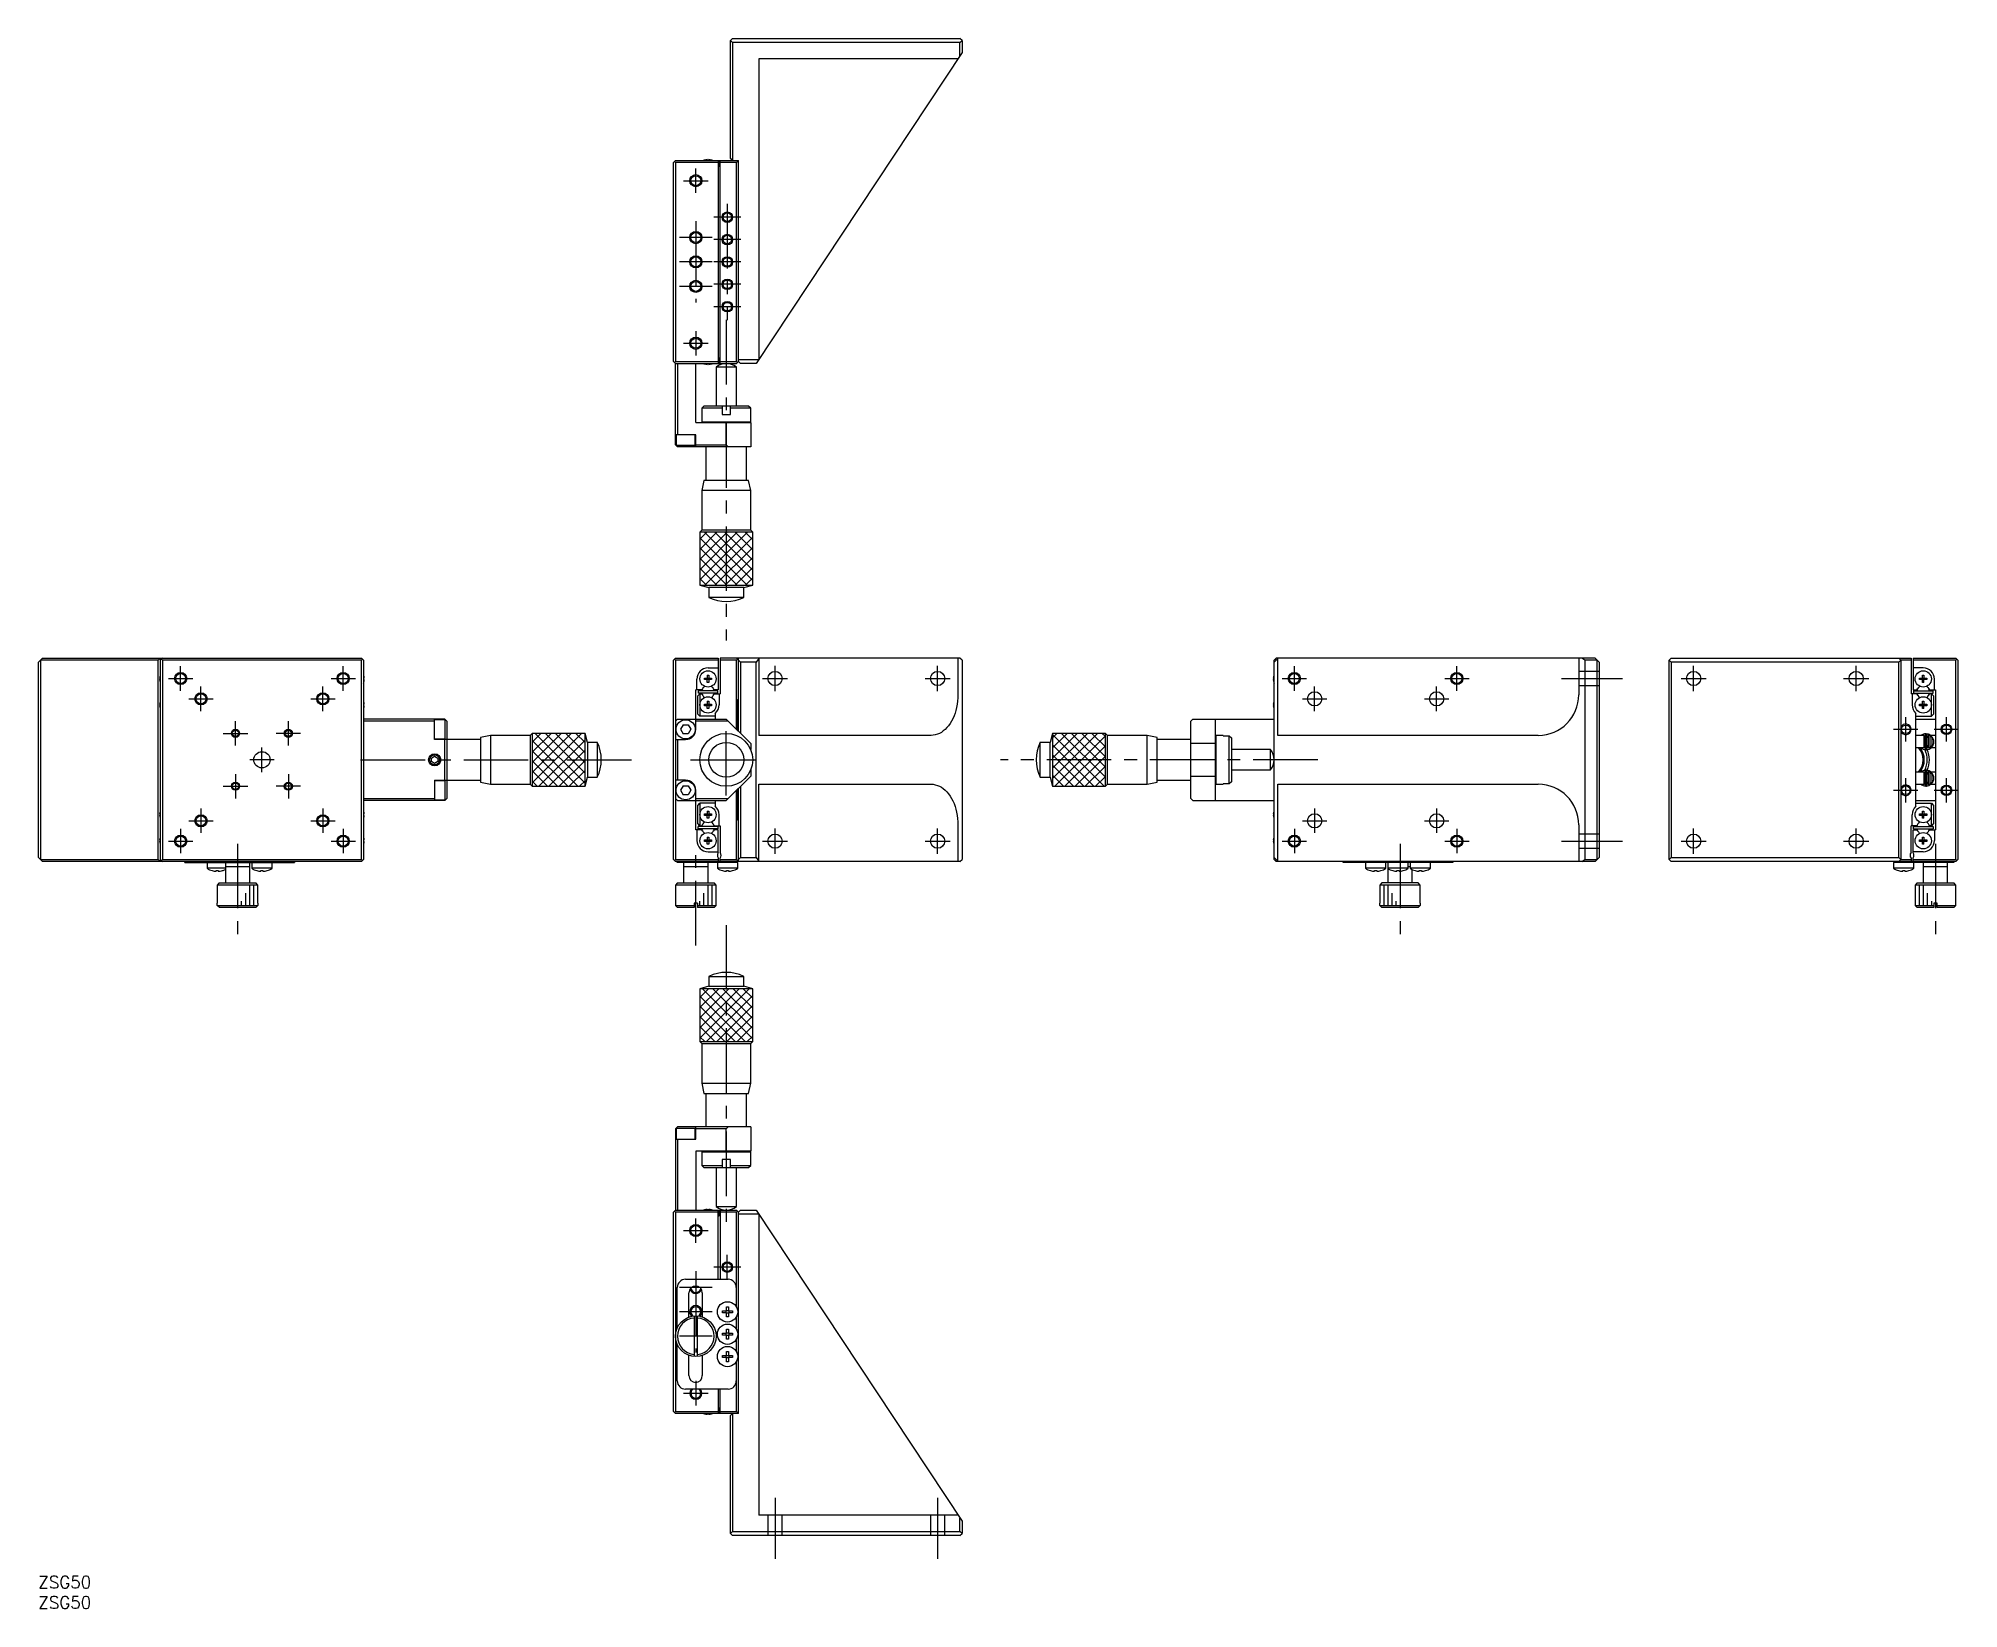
# Model space of a CAD drawing. Extents: x 0 to 472, y -8 to 378.
import ezdxf

# ---------------------------------------------------------------- set-up
doc = ezdxf.new("R2010")
doc.units = 0
doc.header["$LTSCALE"] = 0.5
doc.linetypes.add('CENTER', pattern=[50.8, 31.75, -6.35, 6.35, -6.35])
doc.linetypes.add('DASHED', pattern=[19.05, 12.7, -6.35])
for name, color, linetype in [('MSM_CENTER', 1, 'CENTER'), ('MSM_CONTINUOUS', 7, 'CONTINUOUS'), ('MSM_DASHED', 4, 'DASHED'), ('MSM_NARROW', 5, 'CONTINUOUS'), ('MSM_PART_NUMBER', 7, 'CONTINUOUS')]:
    doc.layers.add(name, color=color, linetype=linetype)
doc.styles.get("Standard").update_dxf_attribs({"font": 'txt.shx', "height": 3, "bigfont": 'bigfont.shx'})

# ---------------------------------------------------------------- blocks, each defined once
blk = doc.blocks.new('*U2')
at = {"layer": 'MSM_PART_NUMBER'}
blk.add_text('ZSG50', height=3, dxfattribs=at).set_placement((0, -3))
blk = doc.blocks.new('*U3')
at = {"layer": 'MSM_PART_NUMBER'}
blk.add_text('ZSG50', height=3, dxfattribs=at).set_placement((0, -8))

msp = doc.modelspace()

# ---------------------------------------------------------------- linework, layer by layer
at = {"layer": 'MSM_CENTER'}
for p, q in [((161.76, 340.27), (161.76, 346.27)), ((158.76, 343.27), (164.76, 343.27)), ((169.51, 337.57), (169.51, 308.97)), ((161.76, 333.27), (161.76, 313.27)), ((172.81, 334.27), (166.21, 334.27)), ((165.76, 329.27), (157.76, 329.27)), ((172.81, 328.77), (166.21, 328.77)), ((165.76, 323.27), (157.76, 323.27)), ((172.81, 323.27), (166.21, 323.27)), ((165.76, 317.27), (157.76, 317.27)), ((172.81, 317.77), (166.21, 317.77)), ((172.81, 312.27), (166.21, 312.27)), ((169.26, 309.02), (169.26, 230.15)), ((158.76, 303.27), (164.76, 303.27)), ((161.76, 306.27), (161.76, 300.27)), ((35, 217.8), (35, 223.8)), ((75, 217.8), (75, 223.8)), ((181.26, 217.7), (181.26, 223.9)), ((221.26, 217.7), (221.26, 223.9)), ((309.03, 217.8), (309.03, 223.8)), ((349.03, 217.8), (349.03, 223.8)), ((407.28, 217.7), (407.28, 223.9)), ((447.28, 217.7), (447.28, 223.9)), ((32, 220.8), (38, 220.8)), ((40, 212.8), (40, 218.8)), ((70, 212.8), (70, 218.8)), ((72, 220.8), (78, 220.8)), ((178.16, 220.8), (184.36, 220.8)), ((218.16, 220.8), (224.36, 220.8)), ((306.03, 220.8), (312.03, 220.8)), ((314.03, 212.8), (314.03, 218.8)), ((344.03, 212.8), (344.03, 218.8)), ((346.03, 220.8), (352.03, 220.8)), ((374.78, 220.8), (389.78, 220.8)), ((404.18, 220.8), (410.38, 220.8)), ((444.18, 220.8), (450.38, 220.8)), ((37, 215.8), (43, 215.8)), ((67, 215.8), (73, 215.8)), ((311.03, 215.8), (317.03, 215.8)), ((341.03, 215.8), (347.03, 215.8)), ((48.5, 204.3), (48.5, 210.3)), ((61.5, 204.3), (61.5, 210.3)), ((169.26, 192), (169.26, 209.6)), ((456.48, 208.3), (462.48, 208.3)), ((459.48, 205.3), (459.48, 211.3)), ((466.48, 208.3), (472.48, 208.3)), ((469.48, 205.3), (469.48, 211.3)), ((45.5, 207.3), (51.5, 207.3)), ((55, 197.8), (55, 203.8)), ((64.5, 207.3), (58.5, 207.3)), ((58, 200.8), (52, 200.8)), ((79.25, 200.8), (146.76, 200.8)), ((160.46, 200.8), (178.06, 200.8)), ((314.78, 200.8), (236.76, 200.8)), ((45.5, 194.3), (51.5, 194.3)), ((48.5, 197.3), (48.5, 191.3)), ((64.5, 194.3), (58.5, 194.3)), ((61.5, 197.3), (61.5, 191.3)), ((459.48, 190.3), (459.48, 196.3)), ((469.48, 190.3), (469.48, 196.3)), ((456.48, 193.3), (462.48, 193.3)), ((466.48, 193.3), (472.48, 193.3)), ((37, 185.8), (43, 185.8)), ((40, 188.8), (40, 182.8)), ((67, 185.8), (73, 185.8)), ((70, 188.8), (70, 182.8)), ((311.03, 185.8), (317.03, 185.8)), ((314.03, 188.8), (314.03, 182.8)), ((341.03, 185.8), (347.03, 185.8)), ((344.03, 188.8), (344.03, 182.8)), ((32, 180.8), (38, 180.8)), ((35, 183.8), (35, 177.8)), ((49, 180.15), (49, 155.15)), ((72, 180.8), (78, 180.8)), ((75, 183.8), (75, 177.8)), ((161.76, 155.15), (161.76, 180.15)), ((178.16, 180.8), (184.36, 180.8)), ((181.26, 177.7), (181.26, 183.9)), ((218.16, 180.8), (224.36, 180.8)), ((221.26, 177.7), (221.26, 183.9)), ((306.03, 180.8), (312.03, 180.8)), ((309.03, 183.8), (309.03, 177.8)), ((335.03, 180.15), (335.03, 155.15)), ((346.03, 180.8), (352.03, 180.8)), ((349.03, 183.8), (349.03, 177.8)), ((374.78, 180.8), (389.78, 180.8)), ((404.18, 180.8), (410.38, 180.8)), ((407.28, 177.7), (407.28, 183.9)), ((444.18, 180.8), (450.38, 180.8)), ((447.28, 177.7), (447.28, 183.9)), ((466.78, 180.15), (466.78, 155.15)), ((169.26, 160.15), (169.26, 84.25)), ((161.76, 82), (161.76, 88)), ((158.76, 85), (164.76, 85)), ((172.81, 76), (166.21, 76)), ((169.51, 73), (169.51, 79)), ((165.76, 71), (157.76, 71)), ((161.76, 75), (161.76, 55)), ((165.76, 65), (157.76, 65)), ((165.76, 59), (157.76, 59)), ((161.76, 48), (161.76, 42)), ((158.76, 45), (164.76, 45)), ((181.26, 19.25), (181.26, 4.25)), ((221.26, 19.25), (221.26, 4.25))]:
    msp.add_line(p, q, dxfattribs=at)
at = {"layer": 'MSM_CONTINUOUS'}
for p, q in [((170.76, 378.27), (170.26, 377.77)), ((170.76, 378.27), (226.76, 378.27)), ((227.26, 377.77), (226.76, 378.27)), ((170.26, 348.77), (170.26, 377.77)), ((170.26, 377.77), (170.76, 377.27)), ((170.76, 377.27), (170.76, 348.27)), ((226.76, 377.27), (170.76, 377.27)), ((227.26, 374.77), (176.62, 298.27)), ((226.27, 373.27), (177.26, 373.27)), ((177.26, 373.27), (177.26, 299.23)), ((226.76, 377.27), (227.26, 377.77)), ((226.76, 374.01), (226.76, 377.27)), ((227.26, 377.77), (227.26, 374.77)), ((156.76, 348.27), (156.26, 347.77)), ((156.26, 298.77), (156.26, 347.77)), ((156.76, 347.77), (156.51, 348.02)), ((156.76, 348.27), (172.26, 348.27)), ((167.26, 347.77), (156.76, 347.77)), ((156.76, 347.77), (156.76, 298.77)), ((163.87, 348.34), (163.87, 348.34)), ((164.58, 348.34), (164.58, 348.46)), ((164.94, 348.34), (164.58, 348.34)), ((164.94, 348.46), (164.94, 348.34)), ((165.65, 348.34), (165.64, 348.34)), ((167.26, 348.27), (167.26, 298.27)), ((167.26, 346.87), (167.51, 346.87)), ((167.51, 348.27), (167.51, 346.87)), ((167.76, 298.27), (167.76, 348.27)), ((171.76, 347.77), (167.76, 347.77)), ((170.76, 348.27), (170.26, 348.77)), ((171.76, 348.27), (172.26, 347.77)), ((172.01, 348.02), (171.76, 347.77)), ((171.76, 298.77), (171.76, 347.77)), ((172.26, 298.77), (172.26, 348.27)), ((156.76, 298.27), (156.26, 298.77)), ((156.51, 298.52), (156.76, 298.77)), ((156.76, 298.77), (167.26, 298.77)), ((156.76, 298.27), (171.76, 298.27)), ((156.76, 278.27), (156.76, 298.27)), ((157.26, 298.27), (157.26, 280.77)), ((161.76, 283.77), (161.76, 298.27)), ((163.87, 298.19), (163.87, 298.2)), ((164.58, 298.2), (164.94, 298.2)), ((164.58, 298.08), (164.58, 298.2)), ((164.94, 298.2), (164.94, 298.08)), ((165.64, 298.2), (165.65, 298.19)), ((167.26, 299.67), (167.51, 299.67)), ((167.51, 298.27), (167.51, 299.67)), ((167.76, 298.77), (171.76, 298.77)), ((171.76, 298.77), (172.01, 298.52)), ((172.26, 298.77), (171.76, 298.27)), ((172.26, 299.27), (177.26, 299.27)), ((172.26, 298.77), (172.76, 298.27)), ((176.62, 298.27), (172.76, 298.27)), ((171.76, 297.39), (166.76, 297.39)), ((166.76, 297.39), (166.76, 287.77)), ((171.76, 287.77), (171.76, 297.39)), ((161.76, 283.77), (175.26, 283.77)), ((163.76, 287.77), (163.26, 287.27)), ((168.26, 287.27), (163.26, 287.27)), ((163.26, 287.27), (163.26, 283.97)), ((163.26, 283.97), (163.46, 283.77)), ((163.26, 283.97), (175.26, 283.97)), ((174.76, 287.77), (163.76, 287.77)), ((168.26, 287.77), (168.26, 285.77)), ((168.26, 285.77), (170.26, 285.77)), ((169.26, 278.27), (169.26, 283.77)), ((170.26, 285.77), (170.26, 287.77)), ((175.26, 287.27), (170.26, 287.27)), ((175.26, 287.27), (174.76, 287.77)), ((175.06, 283.77), (175.26, 283.97)), ((175.26, 283.97), (175.26, 287.27)), ((175.26, 283.77), (175.26, 277.77)), ((161.76, 280.77), (156.76, 280.77)), ((156.91, 280.77), (156.91, 278.17)), ((161.61, 278.17), (161.61, 280.77)), ((161.76, 277.77), (161.76, 280.77)), ((156.76, 278.27), (157.26, 277.77)), ((156.91, 278.17), (161.61, 278.17)), ((175.26, 277.77), (157.26, 277.77)), ((161.76, 278.27), (169.26, 278.27)), ((164.26, 277.77), (164.26, 269.52)), ((169.26, 278.27), (169.76, 277.77)), ((174.26, 269.52), (174.26, 277.77)), ((163.76, 269.52), (163.26, 267.02)), ((174.76, 269.52), (163.76, 269.52)), ((175.26, 267.02), (174.76, 269.52)), ((175.26, 267.02), (163.26, 267.02)), ((163.26, 267.02), (163.26, 257.27)), ((175.26, 257.27), (175.26, 267.02)), ((163.26, 257.27), (162.76, 256.77)), ((175.76, 256.77), (162.76, 256.77)), ((162.76, 256.77), (162.76, 243.77)), ((175.26, 257.27), (163.26, 257.27)), ((175.76, 256.77), (175.26, 257.27)), ((175.76, 243.77), (175.76, 256.77)), ((162.76, 243.77), (164.96, 243.18)), ((162.76, 243.77), (175.76, 243.77)), ((173.56, 243.18), (164.96, 243.18)), ((164.96, 243.18), (164.96, 240.77)), ((173.56, 243.18), (175.76, 243.77)), ((173.56, 240.77), (173.56, 243.18)), ((173.56, 240.77), (164.96, 240.77)), ((0, 224.8), (1, 225.8)), ((0, 176.8), (0, 224.8)), ((29.5, 225.3), (0.5, 225.3)), ((0.5, 225.3), (0.5, 176.3)), ((1, 225.8), (79.5, 225.8)), ((30, 225.8), (29.5, 225.3)), ((29.5, 176.3), (29.5, 225.3)), ((30, 225.8), (30, 175.8)), ((30.5, 225.8), (30, 225.3)), ((30.25, 225.55), (30.5, 225.3)), ((79.5, 225.3), (30.5, 225.3)), ((30.5, 225.3), (30.5, 176.3)), ((80, 225.3), (79.5, 225.8)), ((79.5, 225.3), (79.75, 225.55)), ((79.5, 176.3), (79.5, 225.3)), ((80, 225.3), (80, 176.3)), ((156.26, 225.3), (156.76, 225.8)), ((156.26, 176.3), (156.26, 225.3)), ((156.76, 225.3), (156.51, 225.55)), ((156.76, 225.8), (167.26, 225.8)), ((167.26, 225.3), (156.76, 225.3)), ((156.76, 225.3), (156.76, 176.3)), ((164.76, 223.4), (167.26, 223.4)), ((167.26, 225.8), (167.26, 218)), ((226.76, 225.8), (167.76, 225.8)), ((167.76, 225.8), (167.76, 217)), ((171.76, 225.3), (167.76, 225.3)), ((171.76, 225.8), (172.76, 224.8)), ((172.01, 225.55), (171.76, 225.3)), ((171.76, 208.3), (171.76, 225.3)), ((172.26, 207.8), (172.26, 225.8)), ((172.76, 224.8), (172.76, 207.3)), ((176.62, 224.8), (172.76, 224.8)), ((177.26, 225.76), (176.62, 224.8)), ((176.62, 176.8), (176.62, 224.8)), ((177.26, 225.8), (177.26, 206.8)), ((226.27, 225.8), (226.27, 216.8)), ((227.26, 225.3), (226.76, 225.8)), ((227.26, 225.3), (227.26, 176.3)), ((305.03, 225.8), (304.03, 224.8)), ((304.53, 225.8), (304.03, 225.3)), ((304.03, 176.3), (304.03, 225.3)), ((304.53, 225.3), (304.28, 225.55)), ((383.03, 225.8), (304.53, 225.8)), ((304.98, 206.8), (304.98, 225.76)), ((379.03, 225.8), (379.03, 216.8)), ((380.53, 225.3), (379.77, 225.8)), ((380.53, 225.3), (380.53, 176.3)), ((383.53, 225.3), (380.53, 225.3)), ((383.03, 225.8), (384.03, 224.8)), ((383.53, 176.3), (383.53, 225.3)), ((384.03, 224.8), (384.03, 176.8)), ((401.78, 225.8), (401.28, 225.3)), ((401.28, 225.3), (401.78, 224.8)), ((401.28, 176.3), (401.28, 225.3)), ((401.78, 225.8), (460.78, 225.8)), ((457.78, 224.8), (401.78, 224.8)), ((401.78, 224.8), (401.78, 176.8)), ((458.28, 225.3), (457.78, 225.8)), ((457.78, 224.8), (458.28, 225.3)), ((457.78, 176.8), (457.78, 224.8)), ((460.78, 225.3), (458.28, 225.3)), ((458.28, 225.3), (458.28, 176.3)), ((460.78, 225.8), (460.78, 217)), ((461.28, 225.8), (471.78, 225.8)), ((461.28, 225.8), (461.28, 218)), ((471.78, 225.3), (461.28, 225.3)), ((463.78, 223.4), (461.28, 223.4)), ((471.78, 225.8), (472.28, 225.3)), ((472.03, 225.55), (471.78, 225.3)), ((471.78, 176.3), (471.78, 225.3)), ((472.28, 225.3), (472.28, 176.3)), ((29.81, 220.88), (29.93, 220.88)), ((29.93, 220.52), (29.81, 220.52)), ((29.93, 221.59), (29.93, 221.59)), ((29.93, 220.88), (29.93, 220.52)), ((29.93, 219.81), (29.93, 219.81)), ((80.07, 221.59), (80.07, 221.59)), ((80.07, 220.52), (80.07, 220.88)), ((80.07, 220.88), (80.19, 220.88)), ((80.19, 220.52), (80.07, 220.52)), ((80.07, 219.81), (80.07, 219.81)), ((163.21, 218), (161.76, 218)), ((161.76, 208.3), (161.76, 218)), ((162.01, 218), (162.01, 220.65)), ((162.36, 217.8), (162.36, 217.2)), ((167.16, 217.8), (162.36, 217.8)), ((163.38, 218.29), (163.21, 218)), ((163.87, 220.52), (163.87, 220.88)), ((163.87, 220.88), (164.58, 220.88)), ((164.58, 220.52), (163.87, 220.52)), ((164.58, 221.59), (164.94, 221.59)), ((164.58, 221.59), (164.58, 220.88)), ((164.59, 220.87), (164.58, 220.88)), ((164.59, 220.53), (164.58, 220.52)), ((164.58, 219.81), (164.58, 220.52)), ((164.94, 219.81), (164.58, 219.81)), ((164.59, 220.87), (164.93, 220.87)), ((164.59, 220.53), (164.59, 220.87)), ((164.93, 220.53), (164.59, 220.53)), ((164.93, 220.87), (164.94, 220.88)), ((164.93, 220.87), (164.93, 220.53)), ((164.93, 220.53), (164.94, 220.52)), ((164.94, 221.59), (164.94, 220.88)), ((164.94, 220.88), (165.64, 220.88)), ((164.94, 220.52), (164.94, 219.81)), ((165.64, 220.52), (164.94, 220.52)), ((165.64, 220.88), (165.64, 220.52)), ((166.3, 218), (166.13, 218.29)), ((167.26, 218), (166.3, 218)), ((167.16, 217.2), (167.16, 217.8)), ((303.84, 220.88), (303.96, 220.88)), ((303.96, 220.52), (303.84, 220.52)), ((303.95, 221.59), (303.96, 221.59)), ((303.96, 219.81), (303.95, 219.81)), ((303.96, 220.88), (303.96, 220.52)), ((461.28, 218), (462.23, 218)), ((461.38, 217.8), (461.38, 217.2)), ((461.38, 217.8), (466.18, 217.8)), ((462.23, 218), (462.4, 218.29)), ((462.89, 220.88), (463.6, 220.88)), ((462.89, 220.52), (462.89, 220.88)), ((463.6, 220.52), (462.89, 220.52)), ((463.6, 221.59), (463.96, 221.59)), ((463.6, 220.88), (463.6, 221.59)), ((463.61, 220.87), (463.6, 220.88)), ((463.61, 220.53), (463.6, 220.52)), ((463.6, 219.81), (463.6, 220.52)), ((463.96, 219.81), (463.6, 219.81)), ((463.61, 220.53), (463.61, 220.87)), ((463.61, 220.87), (463.95, 220.87)), ((463.95, 220.53), (463.61, 220.53)), ((463.95, 220.87), (463.96, 220.88)), ((463.95, 220.87), (463.95, 220.53)), ((463.95, 220.53), (463.96, 220.52)), ((463.96, 221.59), (463.96, 220.88)), ((463.96, 220.88), (464.66, 220.88)), ((464.66, 220.52), (463.96, 220.52)), ((463.96, 219.81), (463.96, 220.52)), ((464.66, 220.88), (464.66, 220.52)), ((465.15, 218.29), (465.32, 218)), ((465.32, 218), (466.78, 218)), ((466.18, 217.2), (466.18, 217.8)), ((466.53, 218), (466.53, 220.65)), ((466.78, 218), (466.78, 183.6)), ((29.81, 214.48), (29.93, 214.48)), ((29.93, 214.12), (29.81, 214.12)), ((29.93, 215.19), (29.93, 215.19)), ((29.93, 214.48), (29.93, 214.12)), ((29.93, 213.41), (29.93, 213.41)), ((80.07, 215.19), (80.07, 215.19)), ((80.07, 214.12), (80.07, 214.48)), ((80.07, 214.48), (80.19, 214.48)), ((80.19, 214.12), (80.07, 214.12)), ((80.07, 213.41), (80.07, 213.41)), ((162.26, 216.5), (162.76, 217)), ((162.26, 212), (162.26, 216.5)), ((167.16, 217.2), (162.36, 217.2)), ((162.76, 217), (163.21, 217)), ((162.76, 217), (162.76, 211.5)), ((163.21, 217), (163.38, 216.71)), ((163.87, 214.12), (163.87, 214.48)), ((163.87, 214.48), (164.58, 214.48)), ((164.58, 214.12), (163.87, 214.12)), ((164.58, 215.19), (164.94, 215.19)), ((164.58, 215.19), (164.58, 214.48)), ((164.59, 214.47), (164.58, 214.48)), ((164.59, 214.13), (164.58, 214.12)), ((164.58, 213.41), (164.58, 214.12)), ((164.94, 213.41), (164.58, 213.41)), ((164.59, 214.47), (164.93, 214.47)), ((164.59, 214.13), (164.59, 214.47)), ((164.93, 214.13), (164.59, 214.13)), ((164.93, 214.47), (164.94, 214.48)), ((164.93, 214.47), (164.93, 214.13)), ((164.93, 214.13), (164.94, 214.12)), ((164.94, 215.19), (164.94, 214.48)), ((164.94, 214.48), (165.64, 214.48)), ((164.94, 214.12), (164.94, 213.41)), ((165.64, 214.12), (164.94, 214.12)), ((165.64, 214.48), (165.64, 214.12)), ((166.13, 216.71), (166.3, 217)), ((166.3, 217), (167.76, 217)), ((167.51, 217), (167.51, 214.3)), ((171.91, 215.45), (172.26, 215.8)), ((171.91, 208.15), (171.91, 215.45)), ((225.76, 212.97), (225.54, 212.26)), ((225.94, 213.71), (225.76, 212.97)), ((226.08, 214.47), (225.94, 213.71)), ((226.18, 215.24), (226.08, 214.47)), ((226.25, 216.02), (226.18, 215.24)), ((226.27, 216.8), (226.25, 216.02)), ((303.84, 214.48), (303.96, 214.48)), ((303.96, 214.12), (303.84, 214.12)), ((303.95, 215.19), (303.96, 215.19)), ((303.96, 213.41), (303.95, 213.41)), ((303.96, 214.48), (303.96, 214.12)), ((462.23, 217), (460.78, 217)), ((461.03, 217), (461.03, 214.3)), ((461.38, 217.2), (466.18, 217.2)), ((462.4, 216.71), (462.23, 217)), ((462.89, 214.48), (463.6, 214.48)), ((462.89, 214.12), (462.89, 214.48)), ((463.6, 214.12), (462.89, 214.12)), ((463.6, 215.19), (463.96, 215.19)), ((463.6, 214.48), (463.6, 215.19)), ((463.61, 214.47), (463.6, 214.48)), ((463.61, 214.13), (463.6, 214.12)), ((463.6, 213.41), (463.6, 214.12)), ((463.96, 213.41), (463.6, 213.41)), ((463.61, 214.13), (463.61, 214.47)), ((463.61, 214.47), (463.95, 214.47)), ((463.95, 214.13), (463.61, 214.13)), ((463.95, 214.47), (463.96, 214.48)), ((463.95, 214.47), (463.95, 214.13)), ((463.95, 214.13), (463.96, 214.12)), ((463.96, 215.19), (463.96, 214.48)), ((463.96, 214.48), (464.66, 214.48)), ((464.66, 214.12), (463.96, 214.12)), ((463.96, 213.41), (463.96, 214.12)), ((464.66, 214.48), (464.66, 214.12)), ((465.32, 217), (465.15, 216.71)), ((465.78, 217), (465.32, 217)), ((465.78, 217), (466.28, 216.5)), ((465.78, 211.5), (465.78, 217)), ((466.28, 216.5), (466.28, 212)), ((100, 210.8), (80, 210.8)), ((97.5, 210.3), (80, 210.3)), ((97.5, 205.8), (97.5, 210.8)), ((100.1, 210.65), (97.5, 210.65)), ((100.5, 210.3), (100, 210.8)), ((100.1, 205.95), (100.1, 210.65)), ((100.5, 210.3), (100.5, 191.3)), ((157.26, 210.8), (156.76, 210.3)), ((157.26, 210.8), (169.26, 210.8)), ((158.62, 209.4), (157.99, 208.3)), ((157.99, 208.3), (158.62, 207.2)), ((158.62, 209.4), (159.89, 209.4)), ((159.89, 209.4), (160.53, 208.3)), ((160.53, 208.3), (159.89, 207.2)), ((169.76, 210.3), (161.76, 210.3)), ((162.76, 211.5), (162.26, 212)), ((166.56, 211.5), (162.76, 211.5)), ((166.56, 212.22), (166.56, 210.8)), ((169.26, 210.8), (175.26, 204.8)), ((222.65, 207.89), (222.18, 207.56)), ((223.11, 208.27), (222.65, 207.89)), ((223.54, 208.71), (223.11, 208.27)), ((223.95, 209.2), (223.54, 208.71)), ((224.33, 209.73), (223.95, 209.2)), ((224.68, 210.31), (224.33, 209.73)), ((225, 210.92), (224.68, 210.31)), ((225.29, 211.58), (225, 210.92)), ((225.54, 212.26), (225.29, 211.58)), ((284.03, 210.8), (283.53, 210.3)), ((283.53, 191.3), (283.53, 210.3)), ((284.03, 210.8), (304.03, 210.8)), ((289.53, 210.8), (289.53, 190.8)), ((461.98, 189.38), (461.98, 212.22)), ((461.98, 211.5), (465.78, 211.5)), ((461.98, 210.8), (466.78, 210.8)), ((466.28, 212), (465.78, 211.5)), ((97.5, 205.95), (100.1, 205.95)), ((108.75, 205.8), (97.5, 205.8)), ((100, 195.8), (100, 205.8)), ((111.25, 206.8), (108.75, 206.3)), ((108.75, 206.3), (108.75, 195.3)), ((111.25, 206.8), (111.25, 194.8)), ((121, 206.8), (111.25, 206.8)), ((121.5, 207.3), (121, 206.8)), ((121, 206.8), (121, 194.8)), ((134.5, 207.3), (121.5, 207.3)), ((121.5, 207.3), (121.5, 194.3)), ((135.09, 205.1), (134.5, 207.3)), ((134.5, 194.3), (134.5, 207.3)), ((135.09, 205.1), (135.09, 196.5)), ((137.5, 205.1), (135.09, 205.1)), ((137.5, 205.1), (137.5, 196.5)), ((156.76, 205.8), (159.26, 205.8)), ((157.26, 205.8), (157.26, 195.8)), ((159.89, 207.2), (158.62, 207.2)), ((175.26, 204.8), (175.26, 203.3)), ((219.65, 206.8), (177.26, 206.8)), ((220.17, 206.83), (219.65, 206.8)), ((220.68, 206.92), (220.17, 206.83)), ((221.19, 207.08), (220.68, 206.92)), ((221.69, 207.29), (221.19, 207.08)), ((222.18, 207.56), (221.69, 207.29)), ((248.94, 205.1), (246.53, 205.1)), ((246.53, 196.5), (246.53, 205.1)), ((249.53, 207.3), (248.94, 205.1)), ((248.94, 196.5), (248.94, 205.1)), ((262.53, 207.3), (249.53, 207.3)), ((249.53, 207.3), (249.53, 194.3)), ((263.03, 206.8), (262.53, 207.3)), ((262.53, 194.3), (262.53, 207.3)), ((272.78, 206.8), (263.03, 206.8)), ((263.03, 194.8), (263.03, 206.8)), ((275.28, 206.3), (272.78, 206.8)), ((272.78, 194.8), (272.78, 206.8)), ((275.28, 195.3), (275.28, 206.3)), ((283.53, 205.8), (275.28, 205.8)), ((289.53, 204.8), (283.53, 204.8)), ((289.73, 206.8), (289.53, 206.6)), ((291.53, 206.8), (289.73, 206.8)), ((289.73, 206.8), (289.73, 194.8)), ((291.53, 206.8), (291.53, 206.72)), ((291.53, 206.72), (293.03, 206.72)), ((293.03, 194.88), (293.03, 206.72)), ((293.03, 206.72), (293.53, 206.21)), ((293.53, 206.21), (293.53, 195.39)), ((303.15, 203.3), (293.53, 203.3)), ((303.15, 198.3), (303.15, 203.3)), ((369.03, 206.8), (304.98, 206.8)), ((463.98, 206.8), (461.98, 206.8)), ((461.98, 203.8), (463.98, 203.8)), ((463.94, 203.76), (463.85, 203.8)), ((464.24, 203.7), (463.94, 203.76)), ((463.98, 203.8), (463.98, 206.8)), ((463.98, 206.71), (464.24, 206.77)), ((464.24, 206.3), (463.98, 206.3)), ((463.98, 204.3), (464.24, 204.3)), ((464.24, 206.98), (464.24, 203.48)), ((464.46, 203.29), (464.56, 203.29)), ((465.15, 207.05), (464.47, 207.18)), ((464.67, 207.03), (464.64, 207.02)), ((464.64, 207.02), (464.64, 207.02)), ((464.64, 203.48), (464.64, 206.98)), ((464.64, 206.44), (464.65, 206.45)), ((464.64, 206.43), (464.64, 206.44)), ((464.64, 206.41), (464.64, 206.43)), ((464.64, 206.4), (464.64, 206.41)), ((464.64, 206.38), (464.64, 206.4)), ((464.98, 206.3), (464.64, 206.3)), ((464.64, 204.3), (464.98, 204.3)), ((464.64, 204.08), (464.64, 204.09)), ((464.64, 204.06), (464.64, 204.08)), ((464.64, 204.05), (464.64, 204.06)), ((464.64, 204.03), (464.64, 204.05)), ((464.65, 204.02), (464.64, 204.03)), ((464.98, 203.78), (464.64, 203.7)), ((464.65, 206.47), (464.66, 206.48)), ((464.65, 206.45), (464.65, 206.47)), ((464.65, 204.01), (464.65, 204.02)), ((464.65, 203.99), (464.65, 204.01)), ((464.66, 203.98), (464.65, 203.99)), ((464.66, 206.5), (464.67, 206.51)), ((464.66, 206.48), (464.66, 206.5)), ((464.66, 203.96), (464.66, 203.98)), ((464.67, 203.95), (464.66, 203.96)), ((464.7, 207.04), (464.67, 207.03)), ((464.67, 206.52), (464.68, 206.54)), ((464.67, 206.51), (464.67, 206.52)), ((464.68, 203.94), (464.67, 203.95)), ((464.68, 206.54), (464.69, 206.55)), ((464.68, 203.93), (464.68, 203.94)), ((464.69, 203.91), (464.68, 203.93)), ((464.69, 206.55), (464.7, 206.56)), ((464.7, 203.9), (464.69, 203.91)), ((464.73, 207.05), (464.7, 207.04)), ((464.7, 206.56), (464.71, 206.57)), ((464.71, 203.89), (464.7, 203.9)), ((464.71, 206.57), (464.72, 206.58)), ((464.72, 203.88), (464.71, 203.89)), ((464.72, 206.58), (464.73, 206.59)), ((464.73, 203.87), (464.72, 203.88)), ((464.77, 207.06), (464.73, 207.05)), ((464.73, 206.59), (464.74, 206.61)), ((464.74, 203.86), (464.73, 203.87)), ((464.74, 206.61), (464.75, 206.61)), ((464.75, 203.85), (464.74, 203.86)), ((464.75, 206.61), (464.76, 206.62)), ((464.77, 203.84), (464.75, 203.85)), ((464.76, 206.62), (464.77, 206.63)), ((464.8, 207.07), (464.77, 207.06)), ((464.77, 206.63), (464.78, 206.64)), ((464.78, 203.83), (464.77, 203.84)), ((464.78, 206.64), (464.8, 206.65)), ((464.78, 206.64), (464.78, 206.3)), ((464.78, 204.3), (464.78, 203.83)), ((464.79, 203.82), (464.78, 203.83)), ((464.8, 203.82), (464.79, 203.82)), ((464.84, 207.08), (464.8, 207.07)), ((464.8, 206.65), (464.81, 206.65)), ((464.82, 203.81), (464.8, 203.82)), ((464.81, 206.65), (464.82, 206.66)), ((464.82, 206.66), (464.84, 206.67)), ((464.83, 203.8), (464.82, 203.81)), ((464.84, 203.8), (464.83, 203.8)), ((464.87, 207.08), (464.84, 207.08)), ((464.84, 206.67), (464.85, 206.67)), ((464.84, 203.8), (465.48, 203.8)), ((464.86, 203.8), (464.84, 203.8)), ((464.85, 206.67), (464.87, 206.67)), ((464.87, 203.79), (464.86, 203.8)), ((464.9, 207.08), (464.87, 207.08)), ((464.87, 206.67), (464.88, 206.68)), ((464.89, 203.79), (464.87, 203.79)), ((464.88, 206.68), (464.89, 206.68)), ((464.89, 206.68), (464.91, 206.68)), ((464.9, 203.79), (464.89, 203.79)), ((464.94, 207.08), (464.9, 207.08)), ((464.92, 203.79), (464.9, 203.79)), ((464.91, 206.68), (464.92, 206.68)), ((464.92, 206.68), (464.94, 206.68)), ((464.93, 203.79), (464.92, 203.79)), ((464.95, 203.79), (464.93, 203.79)), ((464.97, 207.08), (464.94, 207.08)), ((464.94, 206.68), (464.95, 206.68)), ((464.95, 206.68), (464.97, 206.68)), ((464.96, 203.79), (464.95, 203.79)), ((464.98, 203.79), (464.96, 203.79)), ((465.01, 207.08), (464.97, 207.08)), ((464.97, 206.68), (464.98, 206.68)), ((464.98, 206.8), (464.98, 203.8)), ((465.48, 206.8), (464.98, 206.8)), ((465.03, 203.8), (464.98, 203.78)), ((465.02, 203.8), (464.98, 203.79)), ((465.04, 207.07), (465.01, 207.08)), ((465.08, 207.07), (465.04, 207.07)), ((465.11, 207.06), (465.08, 207.07)), ((465.14, 207.05), (465.11, 207.06)), ((465.18, 207.04), (465.14, 207.05)), ((465.14, 206.81), (465.15, 206.83)), ((465.14, 206.8), (465.14, 206.81)), ((465.21, 207.02), (465.15, 206.8)), ((465.15, 206.84), (465.16, 206.86)), ((465.15, 206.83), (465.15, 206.84)), ((465.15, 203.42), (465.21, 203.44)), ((465.16, 206.86), (465.17, 206.87)), ((465.17, 206.88), (465.18, 206.9)), ((465.17, 206.87), (465.17, 206.88)), ((465.21, 207.03), (465.18, 207.04)), ((465.18, 206.91), (465.19, 206.92)), ((465.18, 206.9), (465.18, 206.91)), ((465.19, 206.95), (465.2, 206.96)), ((465.19, 206.94), (465.19, 206.95)), ((465.19, 206.92), (465.19, 206.94)), ((465.2, 206.98), (465.21, 206.99)), ((465.2, 206.97), (465.2, 206.98)), ((465.2, 206.96), (465.2, 206.97)), ((465.21, 207.02), (465.21, 207.03)), ((465.21, 207.02), (465.21, 207.02)), ((465.21, 207.01), (465.21, 207.02)), ((465.21, 207.02), (465.21, 207.02)), ((465.21, 207), (465.21, 207.01)), ((465.21, 207.01), (465.21, 207.01)), ((465.21, 206.99), (465.21, 207)), ((465.21, 203.44), (465.26, 203.47)), ((465.21, 203.45), (465.21, 203.45)), ((465.48, 203.8), (465.48, 206.8)), ((465.48, 206.75), (465.98, 206.22)), ((465.98, 204.38), (465.48, 203.85)), ((466.78, 206.8), (465.6, 206.8)), ((465.76, 203.8), (466.78, 203.8)), ((465.98, 204.38), (465.98, 206.22)), ((96.75, 201.23), (97.5, 201.67)), ((96.75, 200.37), (96.75, 201.23)), ((97.5, 199.93), (96.75, 200.37)), ((97.5, 201.67), (98.25, 201.23)), ((98.25, 200.37), (97.5, 199.93)), ((98.25, 201.23), (98.25, 200.37)), ((97.5, 195.8), (108.75, 195.8)), ((97.5, 195.8), (97.5, 190.8)), ((100.1, 195.65), (97.5, 195.65)), ((100.1, 190.95), (100.1, 195.65)), ((108.75, 195.3), (111.25, 194.8)), ((111.25, 194.8), (121, 194.8)), ((121, 194.8), (121.5, 194.3)), ((121.5, 194.3), (134.5, 194.3)), ((134.5, 194.3), (135.09, 196.5)), ((135.09, 196.5), (137.5, 196.5)), ((159.26, 195.8), (156.76, 195.8)), ((158.62, 194.4), (157.99, 193.3)), ((158.62, 194.4), (159.89, 194.4)), ((159.89, 194.4), (160.53, 193.3)), ((175.26, 196.8), (169.26, 190.8)), ((172.26, 175.8), (172.26, 193.8)), ((172.76, 194.3), (172.76, 176.8)), ((175.26, 198.3), (175.26, 196.8)), ((177.26, 194.8), (219.65, 194.8)), ((177.26, 175.8), (177.26, 194.8)), ((219.65, 194.8), (220.17, 194.77)), ((220.17, 194.77), (220.68, 194.68)), ((220.68, 194.68), (221.19, 194.52)), ((221.19, 194.52), (221.69, 194.31)), ((221.69, 194.31), (222.18, 194.04)), ((222.18, 194.04), (222.65, 193.71)), ((246.53, 196.5), (248.94, 196.5)), ((248.94, 196.5), (249.53, 194.3)), ((249.53, 194.3), (262.53, 194.3)), ((262.53, 194.3), (263.03, 194.8)), ((263.03, 194.8), (272.78, 194.8)), ((272.78, 194.8), (275.28, 195.3)), ((275.28, 195.8), (283.53, 195.8)), ((283.53, 196.8), (289.53, 196.8)), ((289.53, 195), (289.73, 194.8)), ((289.73, 194.8), (291.53, 194.8)), ((293.03, 194.88), (291.53, 194.88)), ((291.53, 194.88), (291.53, 194.8)), ((293.53, 195.39), (293.03, 194.88)), ((293.53, 198.3), (303.15, 198.3)), ((304.98, 194.8), (369.03, 194.8)), ((304.98, 175.84), (304.98, 194.8)), ((463.98, 197.8), (461.98, 197.8)), ((461.98, 194.8), (463.98, 194.8)), ((463.98, 197.78), (464.23, 197.83)), ((463.98, 194.8), (463.98, 197.8)), ((464.23, 197.3), (463.98, 197.3)), ((463.98, 195.3), (464.23, 195.3)), ((464.23, 194.75), (463.98, 194.81)), ((464.23, 198.04), (464.23, 194.54)), ((464.45, 194.34), (464.55, 194.35)), ((465.14, 198.11), (464.46, 198.24)), ((464.66, 198.09), (464.63, 198.07)), ((464.63, 198.07), (464.63, 198.07)), ((464.63, 194.54), (464.63, 198.04)), ((464.63, 197.5), (464.64, 197.51)), ((464.63, 197.48), (464.63, 197.5)), ((464.63, 197.47), (464.63, 197.48)), ((464.63, 197.45), (464.63, 197.47)), ((464.63, 197.44), (464.63, 197.45)), ((464.98, 197.3), (464.63, 197.3)), ((464.63, 195.3), (464.98, 195.3)), ((464.63, 195.12), (464.63, 195.14)), ((464.63, 195.14), (464.63, 195.14)), ((464.63, 195.11), (464.63, 195.12)), ((464.63, 195.09), (464.63, 195.11)), ((464.63, 195.08), (464.63, 195.09)), ((464.64, 195.06), (464.63, 195.08)), ((464.98, 194.84), (464.63, 194.75)), ((464.64, 197.54), (464.65, 197.55)), ((464.64, 197.53), (464.64, 197.54)), ((464.64, 197.51), (464.64, 197.53)), ((464.64, 195.05), (464.64, 195.06)), ((464.65, 195.04), (464.64, 195.05)), ((464.65, 197.55), (464.66, 197.57)), ((464.65, 195.02), (464.65, 195.04)), ((464.66, 195.01), (464.65, 195.02)), ((464.69, 198.1), (464.66, 198.09)), ((464.66, 197.58), (464.67, 197.59)), ((464.66, 197.57), (464.66, 197.58)), ((464.67, 195), (464.66, 195.01)), ((464.67, 197.59), (464.68, 197.61)), ((464.67, 194.98), (464.67, 195)), ((464.68, 194.97), (464.67, 194.98)), ((464.68, 197.61), (464.69, 197.62)), ((464.69, 194.96), (464.68, 194.97)), ((464.72, 198.11), (464.69, 198.1)), ((464.69, 197.63), (464.7, 197.64)), ((464.69, 197.62), (464.69, 197.63)), ((464.7, 194.95), (464.69, 194.96)), ((464.7, 197.64), (464.71, 197.65)), ((464.71, 194.94), (464.7, 194.95)), ((464.71, 197.65), (464.73, 197.66)), ((464.72, 194.93), (464.71, 194.94)), ((464.76, 198.12), (464.72, 198.11)), ((464.73, 194.92), (464.72, 194.93)), ((464.73, 197.66), (464.74, 197.67)), ((464.74, 194.91), (464.73, 194.92)), ((464.74, 197.67), (464.75, 197.68)), ((464.75, 194.9), (464.74, 194.91)), ((464.75, 197.68), (464.76, 197.69)), ((464.77, 194.89), (464.75, 194.9)), ((464.79, 198.13), (464.76, 198.12)), ((464.76, 197.69), (464.77, 197.7)), ((464.77, 197.7), (464.79, 197.71)), ((464.78, 194.88), (464.77, 194.89)), ((464.78, 197.7), (464.78, 197.3)), ((464.78, 195.3), (464.78, 194.88)), ((464.79, 194.87), (464.78, 194.88)), ((464.82, 198.13), (464.79, 198.13)), ((464.79, 197.71), (464.8, 197.71)), ((464.81, 194.87), (464.79, 194.87)), ((464.8, 197.71), (464.81, 197.72)), ((464.81, 197.72), (464.83, 197.72)), ((464.82, 194.86), (464.81, 194.87)), ((464.86, 198.14), (464.82, 198.13)), ((464.83, 194.86), (464.82, 194.86)), ((464.83, 197.72), (464.84, 197.73)), ((464.85, 194.85), (464.83, 194.86)), ((464.84, 197.73), (464.85, 197.73)), ((464.85, 197.73), (464.87, 197.74)), ((464.86, 194.85), (464.85, 194.85)), ((464.89, 198.14), (464.86, 198.14)), ((464.88, 194.85), (464.86, 194.85)), ((464.87, 197.74), (464.88, 197.74)), ((464.88, 197.74), (464.9, 197.74)), ((464.89, 194.85), (464.88, 194.85)), ((464.93, 198.14), (464.89, 198.14)), ((464.91, 194.84), (464.89, 194.85)), ((464.9, 197.74), (464.91, 197.74)), ((464.91, 197.74), (464.93, 197.74)), ((464.92, 194.84), (464.91, 194.84)), ((464.94, 194.84), (464.92, 194.84)), ((464.96, 198.14), (464.93, 198.14)), ((464.93, 197.74), (464.94, 197.74)), ((464.94, 197.74), (464.96, 197.74)), ((464.95, 194.85), (464.94, 194.84)), ((464.97, 194.85), (464.95, 194.85)), ((465, 198.14), (464.96, 198.14)), ((464.96, 197.74), (464.97, 197.74)), ((464.97, 197.74), (464.98, 197.74)), ((464.98, 194.85), (464.97, 194.85)), ((464.98, 197.8), (464.98, 194.8)), ((465.48, 197.8), (464.98, 197.8)), ((464.98, 194.8), (465.48, 194.8)), ((465.03, 198.13), (465, 198.14)), ((465.06, 198.13), (465.03, 198.13)), ((465.1, 198.12), (465.06, 198.13)), ((465.13, 198.11), (465.1, 198.12)), ((465.1, 197.81), (465.11, 197.83)), ((465.1, 197.8), (465.1, 197.81)), ((465.13, 197.85), (465.11, 197.8)), ((465.11, 197.83), (465.12, 197.84)), ((465.12, 197.85), (465.13, 197.87)), ((465.12, 197.84), (465.12, 197.85)), ((465.16, 198.1), (465.13, 198.11)), ((465.2, 198.08), (465.13, 197.85)), ((465.13, 197.87), (465.14, 197.88)), ((465.14, 197.9), (465.15, 197.91)), ((465.14, 197.88), (465.14, 197.9)), ((465.14, 194.48), (465.19, 194.5)), ((465.15, 197.92), (465.16, 197.94)), ((465.15, 197.91), (465.15, 197.92)), ((465.19, 198.08), (465.16, 198.1)), ((465.16, 197.95), (465.17, 197.97)), ((465.16, 197.94), (465.16, 197.95)), ((465.17, 197.98), (465.18, 197.99)), ((465.17, 197.97), (465.17, 197.98)), ((465.18, 198), (465.19, 198.02)), ((465.18, 197.99), (465.18, 198)), ((465.2, 198.08), (465.19, 198.08)), ((465.19, 198.05), (465.2, 198.06)), ((465.19, 198.04), (465.19, 198.05)), ((465.19, 198.03), (465.19, 198.04)), ((465.19, 198.02), (465.19, 198.03)), ((465.19, 194.5), (465.25, 194.52)), ((465.2, 198.08), (465.2, 198.08)), ((465.2, 198.07), (465.2, 198.08)), ((465.2, 198.06), (465.2, 198.07)), ((465.2, 198.07), (465.2, 198.07)), ((465.2, 198.06), (465.2, 198.06)), ((465.2, 194.5), (465.2, 194.5)), ((465.48, 194.8), (465.48, 197.8)), ((465.48, 197.75), (465.98, 197.22)), ((465.98, 195.38), (465.48, 194.85)), ((466.78, 197.8), (465.66, 197.8)), ((465.68, 194.8), (466.78, 194.8)), ((465.98, 195.38), (465.98, 197.22)), ((80, 191.3), (97.5, 191.3)), ((100, 190.8), (80, 190.8)), ((97.5, 190.95), (100.1, 190.95)), ((100, 190.8), (100.5, 191.3)), ((156.76, 191.3), (157.26, 190.8)), ((157.26, 190.8), (169.26, 190.8)), ((157.99, 193.3), (158.62, 192.2)), ((159.89, 192.2), (158.62, 192.2)), ((160.53, 193.3), (159.89, 192.2)), ((161.76, 183.6), (161.76, 193.3)), ((161.76, 191.3), (169.76, 191.3)), ((162.26, 189.6), (162.76, 190.1)), ((162.26, 185.1), (162.26, 189.6)), ((166.56, 190.1), (162.76, 190.1)), ((162.76, 190.1), (162.76, 184.6)), ((166.56, 190.8), (166.56, 189.38)), ((171.76, 176.3), (171.76, 193.3)), ((171.91, 186.15), (171.91, 193.45)), ((222.65, 193.71), (223.11, 193.33)), ((223.11, 193.33), (223.54, 192.89)), ((223.54, 192.89), (223.95, 192.4)), ((223.95, 192.4), (224.33, 191.87)), ((224.33, 191.87), (224.68, 191.29)), ((224.68, 191.29), (225, 190.68)), ((225, 190.68), (225.29, 190.03)), ((225.29, 190.03), (225.54, 189.34)), ((225.54, 189.34), (225.76, 188.63)), ((283.53, 191.3), (284.03, 190.8)), ((284.03, 190.8), (304.03, 190.8)), ((461.98, 190.8), (466.78, 190.8)), ((461.98, 190.1), (465.78, 190.1)), ((465.78, 190.1), (466.28, 189.6)), ((465.78, 184.6), (465.78, 190.1)), ((466.28, 189.6), (466.28, 185.1)), ((29.81, 187.48), (29.93, 187.48)), ((29.93, 187.12), (29.81, 187.12)), ((29.93, 188.19), (29.93, 188.19)), ((29.93, 187.48), (29.93, 187.12)), ((29.93, 186.41), (29.93, 186.41)), ((80.07, 188.19), (80.07, 188.19)), ((80.07, 187.12), (80.07, 187.48)), ((80.07, 187.48), (80.19, 187.48)), ((80.19, 187.12), (80.07, 187.12)), ((80.07, 186.41), (80.07, 186.41)), ((162.76, 184.6), (162.26, 185.1)), ((167.16, 184.4), (162.36, 184.4)), ((162.36, 183.8), (162.36, 184.4)), ((162.76, 184.6), (163.21, 184.6)), ((163.21, 184.6), (163.38, 184.89)), ((163.87, 187.12), (163.87, 187.48)), ((163.87, 187.48), (164.58, 187.48)), ((164.58, 187.12), (163.87, 187.12)), ((164.58, 188.19), (164.94, 188.19)), ((164.58, 188.19), (164.58, 187.48)), ((164.59, 187.47), (164.58, 187.48)), ((164.59, 187.13), (164.58, 187.12)), ((164.58, 186.41), (164.58, 187.12)), ((164.94, 186.41), (164.58, 186.41)), ((164.59, 187.47), (164.93, 187.47)), ((164.59, 187.13), (164.59, 187.47)), ((164.93, 187.13), (164.59, 187.13)), ((164.93, 187.47), (164.94, 187.48)), ((164.93, 187.47), (164.93, 187.13)), ((164.93, 187.13), (164.94, 187.12)), ((164.94, 188.19), (164.94, 187.48)), ((164.94, 187.48), (165.64, 187.48)), ((164.94, 187.12), (164.94, 186.41)), ((165.64, 187.12), (164.94, 187.12)), ((165.64, 187.48), (165.64, 187.12)), ((166.13, 184.89), (166.3, 184.6)), ((166.3, 184.6), (167.76, 184.6)), ((167.16, 184.4), (167.16, 183.8)), ((167.51, 184.6), (167.51, 187.3)), ((167.76, 184.6), (167.76, 177.96)), ((172.26, 185.8), (171.91, 186.15)), ((225.76, 188.63), (225.94, 187.89)), ((225.94, 187.89), (226.08, 187.13)), ((226.08, 187.13), (226.18, 186.36)), ((226.18, 186.36), (226.25, 185.58)), ((226.25, 185.58), (226.27, 184.8)), ((226.27, 184.8), (226.27, 175.8)), ((303.84, 187.48), (303.96, 187.48)), ((303.96, 187.12), (303.84, 187.12)), ((303.95, 188.19), (303.96, 188.19)), ((303.96, 186.41), (303.95, 186.41)), ((303.96, 187.48), (303.96, 187.12)), ((379.03, 184.8), (379.03, 175.8)), ((460.78, 177.96), (460.78, 184.6)), ((462.23, 184.6), (460.78, 184.6)), ((461.03, 184.6), (461.03, 187.3)), ((461.38, 183.8), (461.38, 184.4)), ((461.38, 184.4), (466.18, 184.4)), ((462.4, 184.89), (462.23, 184.6)), ((462.89, 187.48), (463.6, 187.48)), ((462.89, 187.12), (462.89, 187.48)), ((463.6, 187.12), (462.89, 187.12)), ((463.6, 188.19), (463.96, 188.19)), ((463.6, 187.48), (463.6, 188.19)), ((463.61, 187.47), (463.6, 187.48)), ((463.61, 187.13), (463.6, 187.12)), ((463.6, 186.41), (463.6, 187.12)), ((463.96, 186.41), (463.6, 186.41)), ((463.61, 187.13), (463.61, 187.47)), ((463.61, 187.47), (463.95, 187.47)), ((463.95, 187.13), (463.61, 187.13)), ((463.95, 187.47), (463.96, 187.48)), ((463.95, 187.47), (463.95, 187.13)), ((463.95, 187.13), (463.96, 187.12)), ((463.96, 188.19), (463.96, 187.48)), ((463.96, 187.48), (464.66, 187.48)), ((464.66, 187.12), (463.96, 187.12)), ((463.96, 186.41), (463.96, 187.12)), ((464.66, 187.48), (464.66, 187.12)), ((465.32, 184.6), (465.15, 184.89)), ((465.78, 184.6), (465.32, 184.6)), ((466.28, 185.1), (465.78, 184.6)), ((466.18, 184.4), (466.18, 183.8)), ((29.81, 181.08), (29.93, 181.08)), ((29.93, 180.72), (29.81, 180.72)), ((29.93, 181.79), (29.93, 181.79)), ((29.93, 181.08), (29.93, 180.72)), ((29.93, 180.01), (29.93, 180.01)), ((80.07, 181.79), (80.07, 181.79)), ((80.07, 180.72), (80.07, 181.08)), ((80.07, 181.08), (80.19, 181.08)), ((80.19, 180.72), (80.07, 180.72)), ((80.07, 180.01), (80.07, 180.01)), ((163.21, 183.6), (161.76, 183.6)), ((162.01, 183.6), (162.01, 180.95)), ((167.16, 183.8), (162.36, 183.8)), ((163.38, 183.31), (163.21, 183.6)), ((163.87, 180.72), (163.87, 181.08)), ((163.87, 181.08), (164.58, 181.08)), ((164.58, 180.72), (163.87, 180.72)), ((164.58, 181.79), (164.94, 181.79)), ((164.58, 181.79), (164.58, 181.08)), ((164.59, 181.07), (164.58, 181.08)), ((164.59, 180.73), (164.58, 180.72)), ((164.58, 180.01), (164.58, 180.72)), ((164.94, 180.01), (164.58, 180.01)), ((164.59, 181.07), (164.93, 181.07)), ((164.59, 180.73), (164.59, 181.07)), ((164.93, 180.73), (164.59, 180.73)), ((164.93, 181.07), (164.94, 181.08)), ((164.93, 181.07), (164.93, 180.73)), ((164.93, 180.73), (164.94, 180.72)), ((164.94, 181.79), (164.94, 181.08)), ((164.94, 181.08), (165.64, 181.08)), ((164.94, 180.72), (164.94, 180.01)), ((165.64, 180.72), (164.94, 180.72)), ((165.64, 181.08), (165.64, 180.72)), ((166.3, 183.6), (166.13, 183.31)), ((167.26, 183.6), (166.3, 183.6)), ((167.26, 177.9), (167.26, 183.6)), ((303.84, 181.08), (303.96, 181.08)), ((303.96, 180.72), (303.84, 180.72)), ((303.95, 181.79), (303.96, 181.79)), ((303.96, 180.01), (303.95, 180.01)), ((303.96, 181.08), (303.96, 180.72)), ((461.28, 183.6), (462.23, 183.6)), ((461.28, 177.9), (461.28, 183.6)), ((461.38, 183.8), (466.18, 183.8)), ((462.23, 183.6), (462.4, 183.31)), ((462.89, 181.08), (463.6, 181.08)), ((462.89, 180.72), (462.89, 181.08)), ((463.6, 180.72), (462.89, 180.72)), ((463.6, 181.79), (463.96, 181.79)), ((463.6, 181.08), (463.6, 181.79)), ((463.61, 181.07), (463.6, 181.08)), ((463.61, 180.73), (463.6, 180.72)), ((463.6, 180.01), (463.6, 180.72)), ((463.96, 180.01), (463.6, 180.01)), ((463.61, 180.73), (463.61, 181.07)), ((463.61, 181.07), (463.95, 181.07)), ((463.95, 180.73), (463.61, 180.73)), ((463.95, 181.07), (463.96, 181.08)), ((463.95, 181.07), (463.95, 180.73)), ((463.95, 180.73), (463.96, 180.72)), ((463.96, 181.79), (463.96, 181.08)), ((463.96, 181.08), (464.66, 181.08)), ((464.66, 180.72), (463.96, 180.72)), ((463.96, 180.01), (463.96, 180.72)), ((464.66, 181.08), (464.66, 180.72)), ((465.15, 183.31), (465.32, 183.6)), ((465.32, 183.6), (466.78, 183.6)), ((466.53, 183.6), (466.53, 180.95)), ((1, 175.8), (0, 176.8)), ((0.5, 176.3), (29.5, 176.3)), ((79.5, 175.8), (1, 175.8)), ((29.5, 176.3), (30, 175.8)), ((30, 176.3), (30.5, 175.8)), ((30.25, 176.05), (30.5, 176.3)), ((30.5, 176.3), (79.5, 176.3)), ((36, 175.5), (36, 175.8)), ((36, 175.5), (63, 175.5)), ((41.5, 175.5), (41.5, 174.11)), ((46, 175.5), (46, 170.5)), ((52, 170.5), (52, 175.5)), ((52.5, 175.5), (52.5, 174.11)), ((57.5, 174.11), (57.5, 175.5)), ((63, 175.8), (63, 175.5)), ((79.5, 176.3), (79.75, 176.05)), ((79.5, 175.8), (80, 176.3)), ((156.76, 175.8), (156.26, 176.3)), ((156.51, 176.05), (156.76, 176.3)), ((156.76, 176.3), (167.26, 176.3)), ((226.76, 175.8), (156.76, 175.8)), ((157.21, 175.5), (157.21, 175.8)), ((172.06, 175.5), (157.21, 175.5)), ((158.76, 175.5), (158.76, 170.5)), ((164.76, 178.2), (167.26, 178.2)), ((164.76, 170.5), (164.76, 175.5)), ((167.06, 175.5), (167.06, 174.11)), ((167.26, 176.7), (167.26, 175.8)), ((167.76, 175.8), (167.76, 176.64)), ((167.76, 176.3), (171.76, 176.3)), ((171.71, 175.8), (171.71, 175.5)), ((172.76, 176.8), (171.76, 175.8)), ((171.76, 176.3), (172.01, 176.05)), ((172.06, 174.11), (172.06, 175.5)), ((172.76, 176.8), (176.62, 176.8)), ((176.62, 176.8), (177.26, 175.84)), ((226.76, 175.8), (227.26, 176.3)), ((304.03, 176.8), (305.03, 175.8)), ((304.03, 176.3), (304.53, 175.8)), ((304.28, 176.05), (304.53, 176.3)), ((383.03, 175.8), (304.53, 175.8)), ((321.03, 175.5), (321.03, 175.8)), ((348.03, 175.5), (321.03, 175.5)), ((326.53, 175.5), (326.53, 174.11)), ((331.53, 174.11), (331.53, 175.5)), ((332.03, 175.5), (332.03, 170.5)), ((337.03, 174.11), (337.03, 175.5)), ((337.53, 175.5), (337.53, 174.11)), ((342.53, 174.11), (342.53, 175.5)), ((348.03, 175.8), (348.03, 175.5)), ((379.77, 175.8), (380.53, 176.3)), ((380.53, 176.3), (383.53, 176.3)), ((384.03, 176.8), (383.03, 175.8)), ((401.78, 176.8), (401.28, 176.3)), ((401.28, 176.3), (401.78, 175.8)), ((401.78, 176.8), (457.78, 176.8)), ((471.78, 175.8), (401.78, 175.8)), ((456.48, 175.5), (456.48, 174.11)), ((471.33, 175.5), (456.48, 175.5)), ((456.83, 175.5), (456.83, 175.8)), ((458.28, 176.3), (457.78, 176.8)), ((457.78, 175.8), (458.28, 176.3)), ((458.28, 176.3), (460.78, 176.3)), ((460.78, 176.64), (460.78, 175.8)), ((463.78, 178.2), (461.28, 178.2)), ((461.28, 175.8), (461.28, 176.7)), ((461.28, 176.3), (471.78, 176.3)), ((461.48, 174.11), (461.48, 175.5)), ((463.78, 175.5), (463.78, 170.5)), ((469.78, 170.5), (469.78, 175.5)), ((471.33, 175.8), (471.33, 175.5)), ((471.78, 176.3), (472.03, 176.05)), ((471.78, 175.8), (472.28, 176.3)), ((46, 174.11), (41.5, 174.11)), ((42.74, 173.53), (42.74, 173.54)), ((43.74, 173.54), (44.26, 173.54)), ((43.74, 173.37), (43.74, 173.54)), ((44.5, 170.5), (44, 170)), ((44.26, 173.54), (44.26, 173.37)), ((44.5, 170.5), (53.5, 170.5)), ((45.26, 173.54), (45.26, 173.53)), ((52, 174.5), (46, 174.5)), ((57.5, 174.11), (52.5, 174.11)), ((54, 170), (53.5, 170.5)), ((53.74, 173.53), (53.74, 173.54)), ((54.74, 173.54), (55.26, 173.54)), ((54.74, 173.37), (54.74, 173.54)), ((55.26, 173.54), (55.26, 173.37)), ((56.26, 173.54), (56.26, 173.53)), ((157.26, 170.5), (156.76, 170)), ((157.26, 170.5), (166.26, 170.5)), ((164.76, 174.5), (158.76, 174.5)), ((166.76, 170), (166.26, 170.5)), ((172.06, 174.11), (167.06, 174.11)), ((168.3, 173.53), (168.3, 173.54)), ((169.3, 173.54), (169.82, 173.54)), ((169.3, 173.37), (169.3, 173.54)), ((169.82, 173.54), (169.82, 173.37)), ((170.82, 173.54), (170.82, 173.53)), ((331.53, 174.11), (326.53, 174.11)), ((327.76, 173.53), (327.77, 173.54)), ((328.77, 173.54), (329.29, 173.54)), ((328.77, 173.37), (328.77, 173.54)), ((329.29, 173.54), (329.29, 173.37)), ((330.53, 170.5), (330.03, 170)), ((330.28, 173.54), (330.29, 173.53)), ((339.53, 170.5), (330.53, 170.5)), ((337.03, 174.11), (332.03, 174.11)), ((333.26, 173.53), (333.27, 173.54)), ((334.27, 173.54), (334.79, 173.54)), ((334.27, 173.37), (334.27, 173.54)), ((334.79, 173.54), (334.79, 173.37)), ((335.78, 173.54), (335.79, 173.53)), ((337.53, 174.5), (337.03, 174.5)), ((342.53, 174.11), (337.53, 174.11)), ((338.03, 170.5), (338.03, 173.82)), ((338.76, 173.53), (338.77, 173.54)), ((340.03, 170), (339.53, 170.5)), ((339.77, 173.54), (340.29, 173.54)), ((339.77, 173.37), (339.77, 173.54)), ((340.29, 173.54), (340.29, 173.37)), ((341.28, 173.54), (341.29, 173.53)), ((461.48, 174.11), (456.48, 174.11)), ((457.71, 173.53), (457.72, 173.54)), ((458.72, 173.54), (459.24, 173.54)), ((458.72, 173.37), (458.72, 173.54)), ((459.24, 173.54), (459.24, 173.37)), ((460.23, 173.54), (460.24, 173.53)), ((462.28, 170.5), (461.78, 170)), ((462.28, 170.5), (471.28, 170.5)), ((469.78, 174.5), (463.78, 174.5)), ((471.78, 170), (471.28, 170.5)), ((54, 170), (44, 170)), ((44, 170), (44, 165.5)), ((44.02, 165.5), (44, 165.5)), ((44.02, 165), (44.02, 165.5)), ((53.98, 165.5), (53.98, 165)), ((54, 165.5), (53.98, 165.5)), ((54, 165.5), (54, 170)), ((156.76, 170), (156.76, 165)), ((166.76, 170), (156.76, 170)), ((162.16, 165.5), (161.36, 165.5)), ((161.36, 165.5), (161.36, 164.5)), ((162.16, 165.5), (162.16, 164.5)), ((166.76, 165), (166.76, 170)), ((330.03, 170), (330.03, 165.5)), ((340.03, 170), (330.03, 170)), ((330.04, 165.5), (330.03, 165.5)), ((330.04, 165), (330.04, 165.5)), ((340.01, 165.5), (340.01, 165)), ((340.03, 165.5), (340.01, 165.5)), ((340.03, 165.5), (340.03, 170)), ((471.78, 170), (461.78, 170)), ((461.78, 170), (461.78, 165)), ((467.18, 165.5), (466.38, 165.5)), ((466.38, 165.5), (466.38, 164.5)), ((467.18, 164.5), (467.18, 165.5)), ((471.78, 165), (471.78, 170)), ((44.02, 165), (53.98, 165)), ((44.52, 164.5), (44.02, 165)), ((53.48, 164.5), (44.52, 164.5)), ((53.98, 165), (53.48, 164.5)), ((156.76, 165), (161.36, 165)), ((156.76, 165), (157.26, 164.5)), ((161.36, 164.5), (157.26, 164.5)), ((162.16, 165), (166.76, 165)), ((166.26, 164.5), (162.16, 164.5)), ((166.26, 164.5), (166.76, 165)), ((330.04, 165), (340.01, 165)), ((330.54, 164.5), (330.04, 165)), ((339.51, 164.5), (330.54, 164.5)), ((340.01, 165), (339.51, 164.5)), ((461.78, 165), (466.38, 165)), ((461.78, 165), (462.28, 164.5)), ((466.38, 164.5), (462.28, 164.5)), ((467.18, 165), (471.78, 165)), ((471.28, 164.5), (467.18, 164.5)), ((471.28, 164.5), (471.78, 165)), ((164.96, 147.5), (173.56, 147.5)), ((164.96, 147.5), (164.96, 145.09)), ((173.56, 145.09), (173.56, 147.5)), ((164.96, 145.09), (162.76, 144.5)), ((175.76, 144.5), (162.76, 144.5)), ((162.76, 144.5), (162.76, 131.5)), ((164.96, 145.09), (173.56, 145.09)), ((175.76, 144.5), (173.56, 145.09)), ((175.76, 131.5), (175.76, 144.5)), ((162.76, 131.5), (163.26, 131)), ((162.76, 131.5), (175.76, 131.5)), ((163.26, 131), (175.26, 131)), ((163.26, 131), (163.26, 121.25)), ((175.26, 131), (175.76, 131.5)), ((175.26, 121.25), (175.26, 131)), ((163.26, 121.25), (175.26, 121.25)), ((163.26, 121.25), (163.76, 118.75)), ((163.76, 118.75), (174.76, 118.75)), ((164.26, 118.75), (164.26, 110.5)), ((174.26, 110.5), (174.26, 118.75)), ((174.76, 118.75), (175.26, 121.25)), ((157.26, 110.5), (156.76, 110)), ((156.76, 110), (156.76, 90)), ((156.91, 110.1), (156.91, 107.5)), ((161.61, 110.1), (156.91, 110.1)), ((175.26, 110.5), (157.26, 110.5)), ((161.61, 107.5), (161.61, 110.1)), ((161.76, 107.5), (161.76, 110.5)), ((169.26, 110), (161.76, 110)), ((169.76, 110.5), (169.26, 110)), ((169.26, 104.5), (169.26, 110)), ((175.26, 110.5), (175.26, 104.5)), ((156.76, 107.5), (161.76, 107.5)), ((157.26, 107.5), (157.26, 90)), ((161.76, 104.5), (161.76, 90)), ((175.26, 104.5), (161.76, 104.5)), ((163.46, 104.5), (163.26, 104.3)), ((175.26, 104.3), (163.26, 104.3)), ((163.26, 104.3), (163.26, 101)), ((175.26, 104.3), (175.06, 104.5)), ((175.26, 101), (175.26, 104.3)), ((163.26, 101), (168.26, 101)), ((163.26, 101), (163.76, 100.5)), ((163.76, 100.5), (174.76, 100.5)), ((166.76, 100.5), (166.76, 90.88)), ((170.26, 102.5), (168.26, 102.5)), ((168.26, 102.5), (168.26, 100.5)), ((170.26, 100.5), (170.26, 102.5)), ((170.26, 101), (175.26, 101)), ((171.76, 90.88), (171.76, 100.5)), ((174.76, 100.5), (175.26, 101)), ((156.26, 89.5), (156.76, 90)), ((156.76, 90), (171.76, 90)), ((163.87, 90.07), (163.87, 90.07)), ((164.58, 90.07), (164.58, 90.19)), ((164.94, 90.07), (164.58, 90.07)), ((164.94, 90.19), (164.94, 90.07)), ((165.65, 90.07), (165.64, 90.07)), ((166.76, 90.88), (171.76, 90.88)), ((167.26, 73), (167.26, 90)), ((167.51, 90), (167.51, 88.6)), ((167.76, 90), (167.76, 73)), ((171.76, 90), (172.26, 89.5)), ((172.76, 90), (172.26, 89.5)), ((172.76, 90), (176.62, 90)), ((176.62, 90), (227.26, 13.5)), ((156.26, 40.5), (156.26, 89.5)), ((156.76, 89.5), (156.51, 89.75)), ((167.26, 89.5), (156.76, 89.5)), ((156.76, 89.5), (156.76, 40.5)), ((167.26, 88.6), (167.51, 88.6)), ((171.76, 89.5), (167.76, 89.5)), ((172.01, 89.75), (171.76, 89.5)), ((171.76, 66.19), (171.76, 89.5)), ((172.26, 40), (172.26, 89.5)), ((177.26, 89), (172.26, 89)), ((177.26, 89.04), (177.26, 15)), ((157.21, 61.07), (157.21, 71)), ((159.21, 73), (169.71, 73)), ((171.71, 71), (171.71, 66.28)), ((160.06, 63.7), (160.06, 69.7)), ((163.36, 69.7), (163.36, 63.74)), ((169.3, 66.26), (169.82, 66.26)), ((169.3, 65.26), (169.3, 66.26)), ((169.82, 66.26), (169.82, 65.26)), ((161.36, 63.98), (161.36, 54.02)), ((162.16, 54.02), (162.16, 63.98)), ((168.3, 65.26), (169.3, 65.26)), ((168.3, 64.74), (168.3, 65.26)), ((169.3, 64.74), (168.3, 64.74)), ((169.26, 64.74), (169.26, 65.26)), ((169.3, 65.3), (169.82, 65.3)), ((169.3, 63.74), (169.3, 64.74)), ((169.82, 64.7), (169.3, 64.7)), ((169.82, 63.74), (169.3, 63.74)), ((169.82, 65.26), (170.82, 65.26)), ((169.82, 64.74), (169.82, 63.74)), ((170.82, 64.74), (169.82, 64.74)), ((169.86, 65.26), (169.86, 64.74)), ((170.82, 65.26), (170.82, 64.74)), ((171.71, 63.72), (171.71, 60.78)), ((171.76, 60.69), (171.76, 63.81)), ((157.21, 48), (157.21, 56.93)), ((168.3, 59.76), (169.3, 59.76)), ((168.3, 59.24), (168.3, 59.76)), ((169.3, 59.24), (168.3, 59.24)), ((169.26, 59.24), (169.26, 59.76)), ((169.3, 60.76), (169.82, 60.76)), ((169.3, 59.76), (169.3, 60.76)), ((169.3, 59.8), (169.82, 59.8)), ((169.3, 58.24), (169.3, 59.24)), ((169.82, 59.2), (169.3, 59.2)), ((169.82, 58.24), (169.3, 58.24)), ((169.82, 60.76), (169.82, 59.76)), ((169.82, 59.76), (170.82, 59.76)), ((169.82, 59.24), (169.82, 58.24)), ((170.82, 59.24), (169.82, 59.24)), ((169.86, 59.76), (169.86, 59.24)), ((170.82, 59.76), (170.82, 59.24)), ((171.71, 58.22), (171.71, 55.28)), ((171.76, 55.19), (171.76, 58.31)), ((160.06, 49.3), (160.06, 54.3)), ((163.36, 54.26), (163.36, 49.3)), ((168.3, 54.26), (169.3, 54.26)), ((168.3, 53.74), (168.3, 54.26)), ((169.3, 53.74), (168.3, 53.74)), ((169.26, 53.74), (169.26, 54.26)), ((169.3, 55.26), (169.82, 55.26)), ((169.3, 54.26), (169.3, 55.26)), ((169.3, 54.3), (169.82, 54.3)), ((169.3, 52.74), (169.3, 53.74)), ((169.82, 53.7), (169.3, 53.7)), ((169.82, 52.74), (169.3, 52.74)), ((169.82, 55.26), (169.82, 54.26)), ((169.82, 54.26), (170.82, 54.26)), ((169.82, 53.74), (169.82, 52.74)), ((170.82, 53.74), (169.82, 53.74)), ((169.86, 54.26), (169.86, 53.74)), ((170.82, 54.26), (170.82, 53.74)), ((171.71, 52.72), (171.71, 48)), ((171.76, 40.5), (171.76, 52.81)), ((169.71, 46), (159.21, 46)), ((167.26, 46), (167.26, 40)), ((167.76, 40), (167.76, 46)), ((156.76, 40), (156.26, 40.5)), ((156.51, 40.25), (156.76, 40.5)), ((156.76, 40.5), (167.26, 40.5)), ((172.26, 40), (156.76, 40)), ((163.87, 39.93), (163.87, 39.93)), ((164.58, 39.93), (164.94, 39.93)), ((164.58, 39.81), (164.58, 39.93)), ((164.94, 39.93), (164.94, 39.81)), ((165.64, 39.93), (165.65, 39.93)), ((167.26, 41.4), (167.51, 41.4)), ((167.51, 40), (167.51, 41.4)), ((167.76, 40.5), (171.76, 40.5)), ((170.26, 39.5), (170.76, 40)), ((170.26, 10.5), (170.26, 39.5)), ((170.76, 40), (170.76, 11)), ((171.76, 40.5), (172.01, 40.25)), ((172.26, 40.5), (171.76, 40)), ((226.27, 15), (177.26, 15)), ((226.76, 11), (226.76, 14.26)), ((170.76, 11), (170.26, 10.5)), ((170.26, 10.5), (170.76, 10)), ((170.76, 11), (226.76, 11)), ((226.76, 10), (170.76, 10)), ((227.26, 10.5), (226.76, 11)), ((226.76, 10), (227.26, 10.5)), ((227.26, 13.5), (227.26, 10.5))]:
    msp.add_line(p, q, dxfattribs=at)
for centre, radius in [((161.76, 343.27), 1.23), ((169.51, 334.27), 1.06), ((161.76, 329.27), 1.23), ((169.51, 328.77), 1.06), ((161.76, 323.29), 1.23), ((169.51, 323.27), 1.06), ((161.76, 317.27), 1.23), ((169.51, 317.77), 1.06), ((169.51, 312.27), 1.06), ((161.76, 303.27), 1.23), ((164.76, 220.7), 2), ((181.26, 220.8), 1.75), ((221.26, 220.8), 1.75), ((407.28, 220.8), 1.75), ((447.28, 220.8), 1.75), ((463.78, 220.7), 2), ((35, 220.8), 1.23), ((75, 220.8), 1.23), ((309.03, 220.8), 1.23), ((314.03, 215.8), 1.75), ((344.03, 215.8), 1.75), ((349.03, 220.8), 1.23), ((40, 215.8), 1.23), ((70, 215.8), 1.23), ((164.76, 214.3), 2), ((463.78, 214.3), 2), ((48.5, 207.3), 0.783), ((61.5, 207.3), 0.783), ((159.26, 208.3), 2.35), ((459.48, 208.3), 1.06), ((469.48, 208.3), 1.06), ((169.26, 200.8), 6.5), ((169.26, 200.8), 4.3), ((55, 200.8), 2), ((97.5, 200.8), 1.23), ((48.5, 194.3), 0.783), ((61.5, 194.3), 0.783), ((159.26, 193.3), 2.35), ((459.48, 193.3), 1.06), ((469.48, 193.3), 1.06), ((164.76, 187.3), 2), ((463.78, 187.3), 2), ((40, 185.8), 1.23), ((70, 185.8), 1.23), ((314.03, 185.8), 1.75), ((344.03, 185.8), 1.75), ((35, 180.8), 1.23), ((75, 180.8), 1.23), ((164.76, 180.9), 2), ((181.26, 180.8), 1.75), ((221.26, 180.8), 1.75), ((309.03, 180.8), 1.23), ((349.03, 180.8), 1.23), ((407.28, 180.8), 1.75), ((447.28, 180.8), 1.75), ((463.78, 180.9), 2), ((161.76, 85), 1.23), ((169.51, 76), 1.06), ((169.56, 65), 2.5), ((161.76, 59), 5), ((169.56, 59.5), 2.5), ((169.56, 54), 2.5)]:
    msp.add_circle(centre, radius, dxfattribs=at)
for centre, radius, start, end in [((164.76, 345.27), 3.2, 106.1225, 110.3641), ((164.76, 345.27), 3.19, 93.2297, 106.1067), ((164.76, 345.27), 3.19, 73.8933, 86.7703), ((164.76, 345.27), 3.2, 69.6359, 73.8775), ((164.76, 301.27), 3.2, 249.6359, 253.8775), ((164.76, 301.27), 3.19, 253.8933, 266.7703), ((164.76, 301.27), 3.19, 273.2297, 286.1067), ((164.76, 301.27), 3.2, 286.1225, 290.3641), ((169.26, 294.27), 4, 51.3178, 128.6822), ((169.26, 249.51), 9.75, 243.8162, 296.1838), ((164.76, 220.65), 2.75, 90, 180), ((463.78, 220.65), 2.75, 0, 90), ((33, 220.7), 3.19, 163.8933, 176.7703), ((33, 220.7), 3.19, 183.2297, 196.1067), ((33, 220.7), 3.2, 159.6359, 163.8775), ((33, 220.7), 3.2, 196.1225, 200.3641), ((77, 220.7), 3.2, 16.1225, 20.3641), ((77, 220.7), 3.2, 339.6359, 343.8775), ((77, 220.7), 3.19, 3.2297, 16.1067), ((77, 220.7), 3.19, 343.8933, 356.7703), ((164.76, 217.5), 1.59, 150, 169.1069), ((164.76, 217.5), 1.59, 135, 150), ((164.87, 217.39), 1.75, 121.8865, 135.0044), ((164.76, 217.5), 1.59, 120.4332, 135), ((164.76, 217.5), 1.59, 45, 59.5668), ((164.64, 217.39), 1.75, 44.9956, 58.1135), ((164.76, 217.5), 1.59, 30, 45), ((164.76, 217.5), 1.59, 10.8931, 30), ((307.03, 220.7), 3.19, 163.8933, 176.7703), ((307.03, 220.7), 3.19, 183.2297, 196.1067), ((307.03, 220.7), 3.2, 159.6359, 163.8775), ((307.03, 220.7), 3.2, 196.1225, 200.3641), ((463.78, 217.5), 1.59, 150, 169.1069), ((463.78, 217.5), 1.59, 135, 150), ((463.89, 217.39), 1.75, 121.8865, 135.0044), ((463.78, 217.5), 1.59, 120.4332, 135), ((463.66, 217.39), 1.75, 44.9956, 58.1135), ((463.78, 217.5), 1.59, 45, 59.5668), ((463.78, 217.5), 1.59, 30, 45), ((463.78, 217.5), 1.59, 10.8931, 30), ((33, 214.3), 3.19, 163.8933, 176.7703), ((33, 214.3), 3.19, 183.2297, 196.1067), ((33, 214.3), 3.2, 159.6359, 163.8775), ((33, 214.3), 3.2, 196.1225, 200.3641), ((77, 214.3), 3.2, 16.1225, 20.3641), ((77, 214.3), 3.2, 339.6359, 343.8775), ((77, 214.3), 3.19, 3.2297, 16.1067), ((77, 214.3), 3.19, 343.8933, 356.7703), ((164.76, 217.5), 1.59, 190.893, 239.5667), ((164.87, 217.61), 1.75, 224.9956, 238.1135), ((164.76, 217.5), 1.59, 300.4333, 349.107), ((164.64, 217.61), 1.75, 301.8865, 315.0044), ((164.76, 214.3), 2.75, 310.8852, 0), ((307.03, 214.3), 3.19, 163.8933, 176.7703), ((307.03, 214.3), 3.19, 183.2297, 196.1067), ((307.03, 214.3), 3.2, 159.6359, 163.8775), ((307.03, 214.3), 3.2, 196.1225, 200.3641), ((369.03, 216.8), 10, 270, 0), ((463.78, 214.3), 2.75, 180, 229.1148), ((463.78, 217.5), 1.59, 190.893, 239.5667), ((463.89, 217.61), 1.75, 224.9956, 238.1135), ((463.78, 217.5), 1.59, 300.4333, 349.107), ((463.66, 217.61), 1.75, 301.8865, 315.0044), ((159.26, 208.3), 2.5, 270, 0), ((128.76, 200.8), 9.75, 333.8162, 26.1838), ((255.27, 200.8), 9.75, 153.8162, 206.1838), ((300.03, 200.8), 4, 321.3178, 38.6822), ((459.28, 200.8), 4.5, 318.1897, 41.8103), ((459.28, 200.8), 4.75, 320.8333, 39.1667), ((464.44, 205.23), 1.95, 227.3804, 269.1848), ((464.44, 205.23), 1.96, 90.7634, 126.4403), ((459.28, 200.8), 5.5, 331.9845, 27.0919), ((459.28, 200.8), 6, 34.1931, 35.6853), ((464.44, 206.98), 0.2, 0, 180), ((464.44, 203.48), 0.2, 180, 0), ((464.44, 205.23), 1.95, 273.619, 66.8194), ((459.28, 200.8), 6, 334.553, 24.7057), ((159.26, 193.3), 2.5, 0, 90), ((369.03, 184.8), 10, 0, 90), ((464.43, 196.29), 1.95, 229.9574, 269.1869), ((464.43, 196.29), 1.95, 90.7532, 129.2367), ((459.28, 200.8), 6, 324.3147, 325.6248), ((464.43, 198.04), 0.2, 0, 180), ((464.43, 194.54), 0.2, 180, 0), ((464.43, 196.29), 1.95, 273.619, 66.8194), ((164.76, 187.3), 2.75, 0, 49.1148), ((463.78, 187.3), 2.75, 130.8852, 180), ((33, 187.3), 3.19, 163.8933, 176.7703), ((33, 187.3), 3.19, 183.2297, 196.1067), ((33, 187.3), 3.2, 159.6359, 163.8775), ((33, 187.3), 3.2, 196.1225, 200.3641), ((77, 187.3), 3.2, 16.1225, 20.3641), ((77, 187.3), 3.2, 339.6359, 343.8775), ((77, 187.3), 3.19, 3.2297, 16.1067), ((77, 187.3), 3.19, 343.8933, 356.7703), ((164.76, 184.1), 1.59, 120.4333, 169.107), ((164.87, 183.99), 1.75, 121.8865, 135.0044), ((164.76, 184.1), 1.59, 10.893, 59.5667), ((164.64, 183.99), 1.75, 44.9956, 58.1135), ((307.03, 187.3), 3.19, 163.8933, 176.7703), ((307.03, 187.3), 3.19, 183.2297, 196.1067), ((307.03, 187.3), 3.2, 159.6359, 163.8775), ((307.03, 187.3), 3.2, 196.1225, 200.3641), ((463.78, 184.1), 1.59, 120.4333, 169.107), ((463.89, 183.99), 1.75, 121.8865, 135.0044), ((463.66, 183.99), 1.75, 44.9956, 58.1135), ((463.78, 184.1), 1.59, 10.893, 59.5667), ((33, 180.9), 3.19, 163.8933, 176.7703), ((33, 180.9), 3.19, 183.2297, 196.1067), ((33, 180.9), 3.2, 159.6359, 163.8775), ((33, 180.9), 3.2, 196.1225, 200.3641), ((77, 180.9), 3.2, 16.1225, 20.3641), ((77, 180.9), 3.2, 339.6359, 343.8775), ((77, 180.9), 3.19, 3.2297, 16.1067), ((77, 180.9), 3.19, 343.8933, 356.7703), ((164.76, 180.95), 2.75, 180, 270), ((164.76, 184.1), 1.59, 190.8931, 210), ((164.76, 184.1), 1.59, 210, 225), ((164.87, 184.21), 1.75, 224.9956, 238.1135), ((164.76, 184.1), 1.59, 225, 239.5668), ((164.76, 184.1), 1.59, 300.4332, 315), ((164.64, 184.21), 1.75, 301.8865, 315.0044), ((164.76, 184.1), 1.59, 315, 330), ((164.76, 184.1), 1.59, 330, 349.1069), ((307.03, 180.9), 3.19, 163.8933, 176.7703), ((307.03, 180.9), 3.19, 183.2297, 196.1067), ((307.03, 180.9), 3.2, 159.6359, 163.8775), ((307.03, 180.9), 3.2, 196.1225, 200.3641), ((463.78, 184.1), 1.59, 190.8931, 210), ((463.78, 184.1), 1.59, 210, 225), ((463.89, 184.21), 1.75, 224.9956, 238.1135), ((463.78, 184.1), 1.59, 225, 239.5668), ((463.78, 180.95), 2.75, 270, 0), ((463.66, 184.21), 1.75, 301.8865, 315.0044), ((463.78, 184.1), 1.59, 300.4332, 315), ((463.78, 184.1), 1.59, 315, 330), ((463.78, 184.1), 1.59, 330, 349.1069), ((168.06, 177.3), 1, 143.1301, 216.8699), ((167.01, 177.3), 1, 318.5904, 41.4096), ((461.53, 177.3), 1, 138.5904, 221.4096), ((460.48, 177.3), 1, 323.1301, 36.8699), ((44, 177.85), 4.5, 236.251, 253.7142), ((44, 177.85), 4.49, 253.7306, 266.6822), ((44, 177.85), 4.49, 273.3178, 286.2694), ((44, 177.85), 4.5, 286.2858, 296.3878), ((55, 177.85), 4.5, 236.251, 253.7142), ((55, 177.85), 4.49, 253.7306, 266.6822), ((55, 177.85), 4.49, 273.3178, 286.2694), ((55, 177.85), 4.5, 286.2858, 303.749), ((169.56, 177.85), 4.5, 236.251, 253.7142), ((169.56, 177.85), 4.49, 253.7306, 266.6822), ((169.56, 177.85), 4.49, 273.3178, 286.2694), ((169.56, 177.85), 4.5, 286.2858, 303.749), ((329.03, 177.85), 4.5, 236.251, 253.7142), ((329.03, 177.85), 4.49, 253.7306, 266.6822), ((329.03, 177.85), 4.49, 273.3178, 286.2694), ((329.03, 177.85), 4.5, 286.2858, 303.749), ((334.53, 177.85), 4.5, 236.251, 253.7142), ((334.53, 177.85), 4.49, 253.7306, 266.6822), ((334.53, 177.85), 4.49, 273.3178, 286.2694), ((334.53, 177.85), 4.5, 286.2858, 303.749), ((340.03, 177.85), 4.5, 236.251, 253.7142), ((340.03, 177.85), 4.49, 253.7306, 266.6822), ((340.03, 177.85), 4.49, 273.3178, 286.2694), ((340.03, 177.85), 4.5, 286.2858, 303.749), ((458.98, 177.85), 4.5, 236.251, 253.7142), ((458.98, 177.85), 4.49, 253.7306, 266.6822), ((458.98, 177.85), 4.49, 273.3178, 286.2694), ((458.98, 177.85), 4.5, 286.2858, 303.749), ((169.26, 138.76), 9.75, 63.8162, 116.1838), ((164.76, 87), 3.2, 106.1225, 110.3641), ((164.76, 87), 3.19, 93.2297, 106.1067), ((164.76, 87), 3.19, 73.8933, 86.7703), ((164.76, 87), 3.2, 69.6359, 73.8775), ((169.26, 94), 4, 231.3178, 308.6822), ((159.21, 71), 2, 90, 180), ((161.71, 69.7), 1.65, 0, 180), ((169.71, 71), 2, 0, 90), ((161.76, 65.02), 1.23, 300.3462, 239.6538), ((161.76, 71), 1.23, 186.4572, 349.1377), ((161.76, 59), 4.5, 95.0997, 264.9003), ((161.76, 59), 4.5, 275.0997, 84.9003), ((159.21, 48), 2, 180, 270), ((161.71, 49.3), 1.65, 180, 0), ((169.71, 48), 2, 270, 0), ((161.76, 45), 1.23, 125.5766, 54.4234), ((164.76, 43), 3.2, 249.6359, 253.8775), ((164.76, 43), 3.19, 253.8933, 266.7703), ((164.76, 43), 3.19, 273.2297, 286.1067), ((164.76, 43), 3.2, 286.1225, 290.3641)]:
    msp.add_arc(centre, radius, start, end, dxfattribs=at)
at = {"layer": 'MSM_DASHED'}
for p, q in [((384.03, 222.55), (379.03, 222.55)), ((379.03, 219.05), (384.03, 219.05)), ((384.03, 182.55), (379.03, 182.55)), ((379.03, 179.05), (384.03, 179.05)), ((179.51, 15), (179.51, 10)), ((183.01, 10), (183.01, 15)), ((219.51, 15), (219.51, 10)), ((223.01, 10), (223.01, 15))]:
    msp.add_line(p, q, dxfattribs=at)
at = {"layer": 'MSM_NARROW'}
for p, q in [((162.76, 255.07), (164.45, 256.77)), ((162.76, 252.57), (166.95, 256.77)), ((162.76, 250.07), (169.45, 256.77)), ((162.76, 247.57), (171.95, 256.77)), ((162.76, 245.07), (174.45, 256.77)), ((162.76, 255.42), (174.41, 243.77)), ((163.91, 256.77), (175.76, 244.92)), ((163.95, 243.77), (175.76, 255.57)), ((166.41, 256.77), (175.76, 247.42)), ((168.91, 256.77), (175.76, 249.92)), ((171.41, 256.77), (175.76, 252.42)), ((173.91, 256.77), (175.76, 254.92)), ((162.76, 252.92), (171.91, 243.77)), ((162.76, 250.42), (169.41, 243.77)), ((166.45, 243.77), (175.76, 253.07)), ((168.95, 243.77), (175.76, 250.57)), ((162.76, 247.92), (166.91, 243.77)), ((171.45, 243.77), (175.76, 248.07)), ((162.76, 245.42), (164.41, 243.77)), ((173.95, 243.77), (175.76, 245.57)), ((121.5, 205.17), (123.63, 207.3)), ((121.5, 202.67), (126.13, 207.3)), ((121.5, 200.17), (128.63, 207.3)), ((121.5, 197.67), (131.13, 207.3)), ((121.5, 195.17), (133.63, 207.3)), ((121.5, 205.55), (132.75, 194.3)), ((122.25, 207.3), (134.5, 195.05)), ((123.13, 194.3), (134.5, 205.67)), ((124.75, 207.3), (134.5, 197.55)), ((125.63, 194.3), (134.5, 203.17)), ((127.25, 207.3), (134.5, 200.05)), ((129.75, 207.3), (134.5, 202.55)), ((132.25, 207.3), (134.5, 205.05)), ((249.53, 206.22), (250.6, 207.3)), ((249.53, 203.72), (253.1, 207.3)), ((249.53, 201.22), (255.6, 207.3)), ((249.53, 198.72), (258.1, 207.3)), ((249.53, 196.22), (260.6, 207.3)), ((249.53, 207), (262.23, 194.3)), ((249.53, 204.5), (259.73, 194.3)), ((250.1, 194.3), (262.53, 206.72)), ((251.73, 207.3), (262.53, 196.5)), ((252.6, 194.3), (262.53, 204.22)), ((254.23, 207.3), (262.53, 199)), ((256.73, 207.3), (262.53, 201.5)), ((259.23, 207.3), (262.53, 204)), ((261.73, 207.3), (262.53, 206.5)), ((121.5, 203.05), (130.25, 194.3)), ((121.5, 200.55), (127.75, 194.3)), ((128.13, 194.3), (134.5, 200.67)), ((249.53, 202), (257.23, 194.3)), ((249.53, 199.5), (254.73, 194.3)), ((255.1, 194.3), (262.53, 201.72)), ((257.6, 194.3), (262.53, 199.22)), ((121.5, 198.05), (125.25, 194.3)), ((121.5, 195.55), (122.75, 194.3)), ((130.63, 194.3), (134.5, 198.17)), ((133.13, 194.3), (134.5, 195.67)), ((249.53, 197), (252.23, 194.3)), ((249.53, 194.5), (249.73, 194.3)), ((260.1, 194.3), (262.53, 196.72)), ((50, 165), (50, 166)), ((51, 165), (51, 168)), ((52, 165), (52, 170)), ((53, 165), (53, 170)), ((162.76, 165), (162.76, 166)), ((163.76, 165), (163.76, 168)), ((164.76, 165), (164.76, 170)), ((165.76, 165), (165.76, 170)), ((331.03, 170), (331.03, 165)), ((332.03, 170), (332.03, 165)), ((333.03, 168), (333.03, 165)), ((334.03, 166), (334.03, 165)), ((462.78, 170), (462.78, 165)), ((463.78, 170), (463.78, 165)), ((464.78, 168), (464.78, 165)), ((465.78, 166), (465.78, 165)), ((162.76, 142.34), (164.92, 144.5)), ((162.76, 139.84), (167.42, 144.5)), ((162.76, 137.34), (169.92, 144.5)), ((162.76, 134.84), (172.42, 144.5)), ((162.76, 132.34), (174.92, 144.5)), ((162.76, 142.68), (173.94, 131.5)), ((163.44, 144.5), (175.76, 132.18)), ((164.42, 131.5), (175.76, 142.84)), ((165.94, 144.5), (175.76, 134.68)), ((168.44, 144.5), (175.76, 137.18)), ((170.94, 144.5), (175.76, 139.68)), ((173.44, 144.5), (175.76, 142.18)), ((162.76, 140.18), (171.44, 131.5)), ((162.76, 137.68), (168.94, 131.5)), ((166.92, 131.5), (175.76, 140.34)), ((169.42, 131.5), (175.76, 137.84)), ((162.76, 135.18), (166.44, 131.5)), ((162.76, 132.68), (163.94, 131.5)), ((171.92, 131.5), (175.76, 135.34)), ((174.42, 131.5), (175.76, 132.84))]:
    msp.add_line(p, q, dxfattribs=at)
for centre, radius in [((161.76, 343.27), 1.5), ((169.51, 334.27), 1.3), ((161.76, 329.27), 1.5), ((169.51, 328.77), 1.3), ((161.76, 323.29), 1.5), ((169.51, 323.27), 1.3), ((161.76, 317.27), 1.5), ((169.51, 317.77), 1.3), ((169.51, 312.27), 1.3), ((161.76, 303.27), 1.5), ((35, 220.8), 1.5), ((75, 220.8), 1.5), ((309.03, 220.8), 1.5), ((349.03, 220.8), 1.5), ((40, 215.8), 1.5), ((70, 215.8), 1.5), ((48.5, 207.3), 1), ((61.5, 207.3), 1), ((469.48, 208.3), 1.3), ((97.5, 200.8), 1.5), ((48.5, 194.3), 1), ((61.5, 194.3), 1), ((469.48, 193.3), 1.3), ((40, 185.8), 1.5), ((70, 185.8), 1.5), ((35, 180.8), 1.5), ((75, 180.8), 1.5), ((309.03, 180.8), 1.5), ((349.03, 180.8), 1.5), ((161.76, 85), 1.5), ((169.51, 76), 1.3)]:
    msp.add_circle(centre, radius, dxfattribs=at)
for centre, radius, start, end in [((459.48, 208.3), 1.3, 202.6199, 157.3801), ((459.48, 193.3), 1.3, 202.6199, 157.3801), ((161.76, 65.02), 1.5, 311.5628, 228.4372), ((161.76, 71), 1.5, 196.0128, 339.5821), ((161.76, 45), 1.5, 138.1897, 41.8103)]:
    msp.add_arc(centre, radius, start, end, dxfattribs=at)

# ---------------------------------------------------------------- block references
at = {"layer": 'MSM_CONTINUOUS'}
for name in ['*U2', '*U3']:
    msp.add_blockref(name, (0, 0), dxfattribs=at)

doc.saveas('drawing.dxf')
